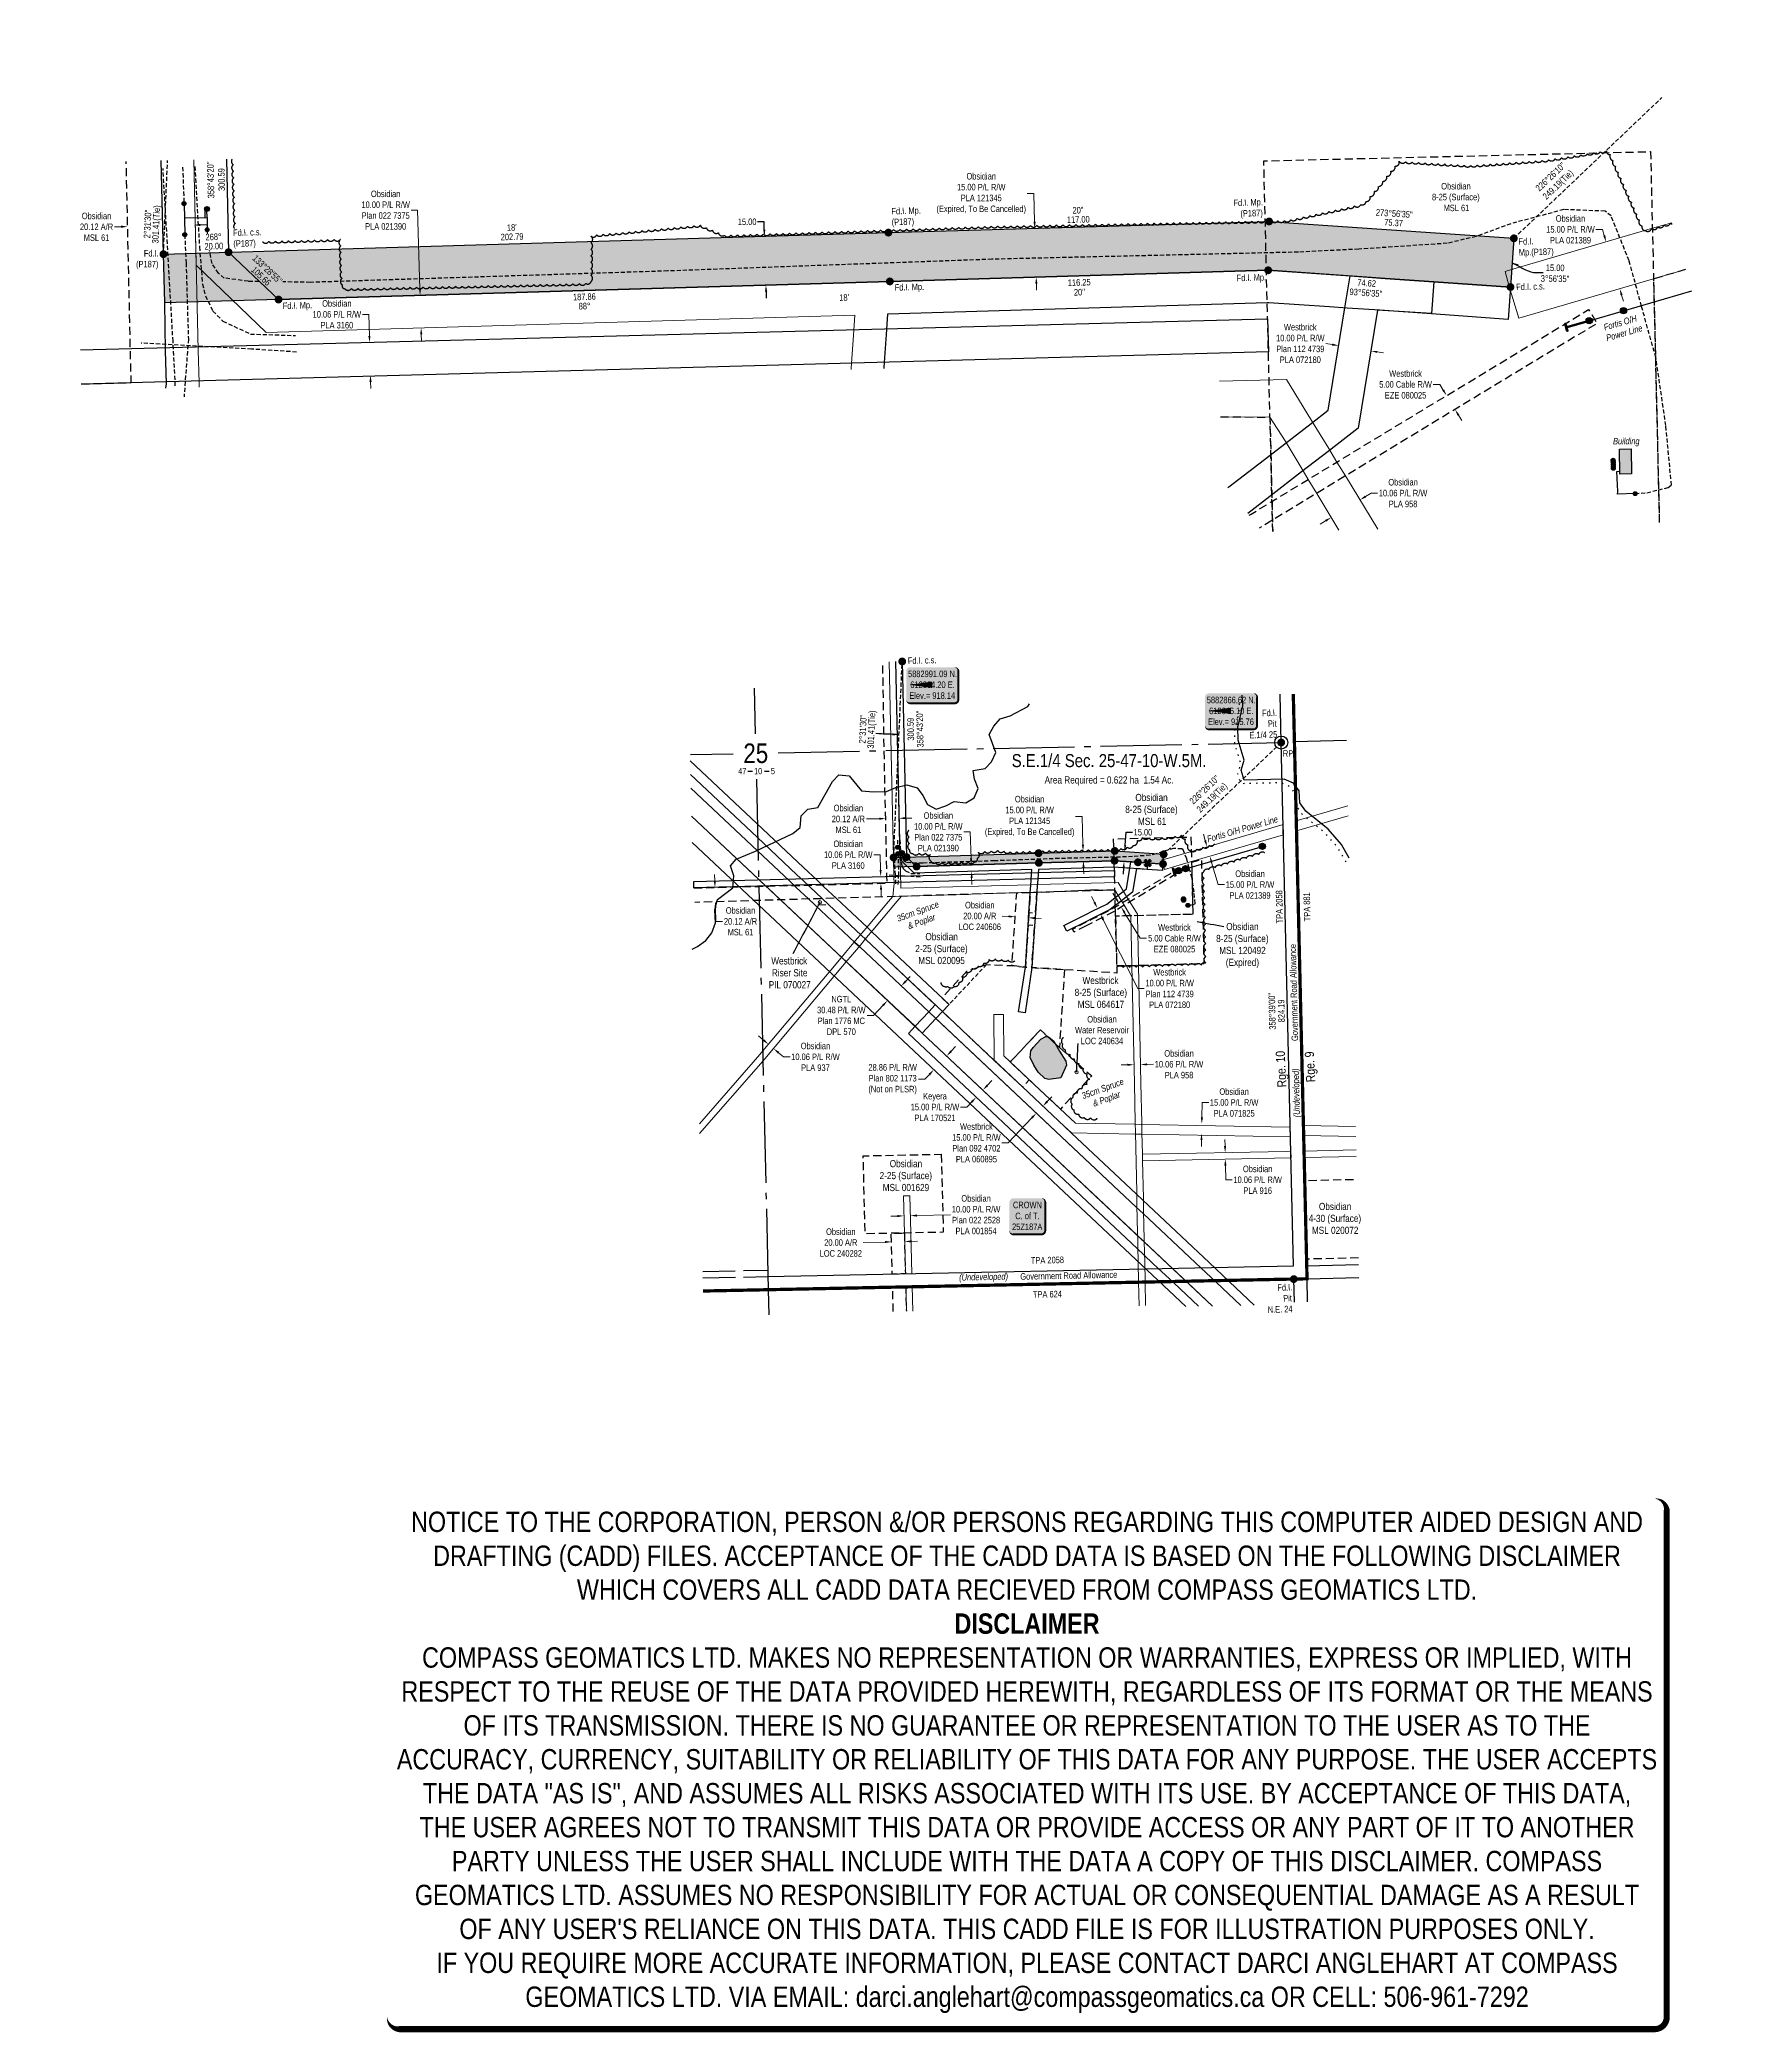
# Model space of a CAD drawing. Extents: x 610740 to 613365, y 5880886 to 5883946.
import ezdxf
from ezdxf.enums import TextEntityAlignment as Align

# ---------------------------------------------------------------- set-up
doc = ezdxf.new("R2010")
doc.units = 0
doc.header["$LTSCALE"] = 5
doc.header["$PDSIZE"] = 0.5
for name, pattern in [('0', [1, 1, 0]), ('CENTERLINEX3', [5, 2.5, -1, 0.5, -1]), ('foc-ACCESSROAD', [3.75, 2.5, -1.25]), ('foc-FLOWLINE', [3.75, 2.5, -1.25]), ('foc-QUARTERLINE', [33, 25, -3, 2, -3]), ('foc-TIELINE', [1.875, 1.25, -0.625]), ('foc-UNSURVEYED', [12.5, 10, -2.5]), ('foc-WHEELTRACKS', [2, 0.4, -1.6]), ('UG_PIPE', [1.875, 1.25, -0.625])]:
    doc.linetypes.add(name, pattern=pattern)
doc.layers.get('Defpoints').update_dxf_attribs({"color": 9})
for name, color, linetype in [('10', 1, 'Continuous'), ('35', 37, 'Continuous'), ('9', 3, 'Continuous'), ('AS-OWNER', 7, 'Continuous'), ('AS-PIPE-UG', 44, 'UG_PIPE'), ('AS-POWER', 104, 'foc-POWER'), ('AS-POWER-EXISTING-ANC', 72, 'Continuous'), ('AS-POWER-EXISTING-PP', 72, 'Continuous'), ('AS-SYMBOL', 7, 'Continuous'), ('C-AR', 13, 'foc-ACCESSROAD'), ('C-RW', 13, 'Continuous'), ('C-SYMBOL', 7, 'Continuous'), ('C-WS', 13, 'foc-ACCESSROAD'), ('D-TXT', 6, 'Continuous'), ('DETAIL-T', 7, 'Continuous'), ('F-EZE', 190, 'foc-FLOWLINE'), ('F-RW', 190, 'Continuous'), ('F-WS', 190, 'foc-ACCESSROAD'), ('L-AREAREQUIRED', 7, 'Continuous'), ('L-BD', 7, 'Continuous'), ('L-MON', 1, 'Continuous'), ('L-MON-T', 1, 'Continuous'), ('L-QSEC', 8, 'foc-QUARTERLINE'), ('L-ROAD-T', 7, 'Continuous'), ('L-SEC', 7, 'Continuous'), ('L-SECLBL', 7, 'Continuous'), ('L-TIE', 7, 'foc-TIELINE'), ('L-USEC', 7, 'foc-UNSURVEYED'), ('P-PROPOSED', 10, 'Continuous'), ('P-PROPOSED-H', 21, 'Continuous'), ('P-TXT', 4, 'Continuous'), ('T-BUSH', 110, '0'), ('T-BUSH-T', 110, 'Continuous'), ('T-WATER', 160, 'Continuous'), ('T-WATER-H', 133, 'Continuous'), ('T-WATER-P3', 160, 'foc-WHEELTRACKS')]:
    doc.layers.add(name, color=color, linetype=linetype)
for name, color, linetype, true_color in [('AS-PIPE-AG', 7, 'Continuous', 0x7d00fa), ('AS-STRUCTURE-H', 7, 'Continuous', 0xa8a8a8), ('AS-STRUCTURE-T', 7, 'Continuous', 0x454545), ('AS-TRAPPER-T', 7, 'Continuous', 0xc26100)]:
    doc.layers.add(name, color=color, linetype=linetype, true_color=true_color)
doc.layers.add('AS-STRUCTURE', color=7, linetype='Continuous', lineweight=30, true_color=0x595959)
doc.layers.add('AS-TRAPPER BOUNDARY', color=7, linetype='CENTERLINEX3', true_color=0xb85c00, transparency=0.6)
for name, color, linetype, lineweight in [('C-AR-T', 13, 'Continuous', 9), ('C-RW-T', 13, 'Continuous', 9), ('C-WS-T', 13, 'Continuous', 9), ('F-EZE-T', 190, 'Continuous', 9), ('F-RW-T', 190, 'Continuous', 9), ('F-WS-T', 190, 'Continuous', 9), ('T-TEXT', 48, 'Continuous', 18)]:
    doc.layers.add(name, color=color, linetype=linetype, lineweight=lineweight)
doc.layers.add('DISCLAIMER', color=7, linetype='Continuous', plot=False)
doc.styles.add('100L', font='ARIALN.TTF', dxfattribs={"height": 11})
doc.styles.add('175L', font='ARIALN.TTF', dxfattribs={"height": 20})
doc.styles.add('80', font='ARIALN.TTF', dxfattribs={"height": 10})
doc.styles.add('80CG', font='ARIALN.TTF', dxfattribs={"height": 10})
doc.styles.add('80L', font='ARIALN.TTF', dxfattribs={"height": 10})
doc.styles.add('80LS', font='ARIALNI.TTF', dxfattribs={"height": 10})
doc.styles.add('foc-LtypeFont', font='ARIALN.TTF', dxfattribs={"height": 7.35})
doc.styles.add('SIMPLEX', font='ARIALN.TTF')
doc.styles.get("Standard").update_dxf_attribs({"font": 'ARIALN.TTF'})
doc.linetypes.add('foc-POWER', pattern='A,6,-1,["P",foc-LtypeFont,S=0.2,R=0,X=-0.625,Y=-0.75],-1.24,4', length=12.24)
doc.linetypes.add('foc-TOPO-flowdirection-NOLINE', pattern='A,0,[">",foc-LtypeFont,S=0.3,R=0,X=0,Y=-0.945],-20,[">",foc-LtypeFont,S=0.3,R=0,X=0,Y=-0.945],0', length=20)
doc.dimstyles.new('Compass 5 000', dxfattribs={"dimscale": 5, "dimtxt": 9, "dimasz": 2, "dimexe": 0.2, "dimexo": 0.0625, "dimgap": 0.5, "dimtad": 0, "dimtih": 1, "dimtoh": 1, "dimzin": 0, "dimdsep": 46, "dimtxsty": '80CG', "dimcen": 0.1, "dimse1": 1, "dimse2": 1, "dimclrd": 256, "dimclrt": 256, "dimaunit": 1, "dimadec": 4, "dimazin": 0, "dimtfac": 0.06, "dimtofl": 0, "dimtmove": 0, "dimatfit": 1, "dimfxl": 0.2, "dimtolj": 1, "dimtzin": 0, "dimlwd": -1, "dimarcsym": 0})

msp = doc.modelspace()

# ---------------------------------------------------------------- texts
at = {"layer": 'AS-POWER', "attachment_point": 5, "rotation": 16.263576, "style": '80CG'}
for s, insert, char_height, width in [('\\A1;{\\fArial Narrow|b0|i1|c0|p34;Fortis O/H\\P Power Line}', (613168.962, 5883503.117), 10, 112.50109), ('\\A1;{\\fArial Narrow|b0|i1|c0|p34;Fortis O/H Power Line}', (612586.558, 5882733.763), 9.99611, 112.45733)]:
    msp.add_mtext(s, dxfattribs=dict(at, insert=insert, char_height=char_height, width=width))
at = {"layer": 'AS-STRUCTURE-T', "insert": (613155.23, 5883334.454), "char_height": 10, "attachment_point": 1, "style": '80L'}
msp.add_mtext_dynamic_manual_height_columns('\\pi0.29898;{\\fArial Narrow|b0|i1|c0|p34;Building}', width=40.82988, gutter_width=50, heights=[0], dxfattribs=at)
at = {"layer": 'AS-TRAPPER-T', "char_height": 9.99612, "attachment_point": 2, "style": '80LS'}
for s, insert, width, rotation in [('{\\fArial Narrow|b0|i0|c0|p34;TPA 2058}', (612638.169, 5882614.169), 50.51015, 91.20189), ('{\\fArial Narrow|b0|i0|c0|p34;TPA 881}', (612680.61, 5882614.169), 50.51015, 91.20189), ('{\\fArial Narrow|b0|i0|c0|p34;TPA 2058}', (612286.996, 5882076.741), 50.51015, 1.160346), ('{\\fArial Narrow|b0|i0|c0|p34;TPA 624}', (612286.996, 5882024.329), 44.09381, 1.160346)]:
    msp.add_mtext(s, dxfattribs=dict(at, insert=insert, width=width, rotation=rotation))
at = {"layer": 'C-SYMBOL', "color": 3, "style": '175L'}
msp.add_text('S.E.1/4 Sec. 25-47-10-W.5M.', height=19.99222, dxfattribs=at).set_placement((612381.84, 5882822.856), align=Align.BOTTOM_CENTER)
at = {"layer": 'C-WS-T', "attachment_point": 1, "style": '100L'}
for s, width, gutter_width, heights, insert, char_height in [('\\pi21.53;Obsidian\\P\\pi7.4138;8-25 (Surface)\\P\\pi25.193;MSL 61', 86.89445, 55, [54.969], (612870.187, 5883725.938), 10), ('\\pi19.348;Obsidian\\P\\pi3.8259;8-25 (Surface)\\P\\pi23.376;MSL 61', 86.89445, 55, [54.969], (612402.766, 5882787.73), 10.99572), ('\\pi15.844;Obsidian\\P\\pi0.24678;2-25 (Surface)\\P\\pi4.9571;MSL 020095', 79.88626, 0, [0], (612083.945, 5882574.028), 10.99572), ('\\pi15.844;Obsidian\\P\\pi0.32178;8-25 (Surface)\\P\\pi5.0283;MSL 120492\\P\\pi15.158;(Expired)', 79.88626, 0, [0], (612545.852, 5882589.5), 10.99572), ('\\pi15.844;Obsidian\\P\\pi0.24678;2-25 (Surface)\\P\\pi4.9796;MSL 001629', 79.88626, 0, [0], (612029.218, 5882225.433), 10.99572), ('\\pi15.844;Obsidian\\P\\pi0.14177;4-30 (Surface)\\P\\pi5.0283;MSL 020072', 79.88626, 0, [0], (612688.135, 5882159.655), 10.99572)]:
    msp.add_mtext_dynamic_manual_height_columns(s, width=width, gutter_width=gutter_width, heights=heights, dxfattribs=dict(at, insert=insert, char_height=char_height))
at = {"layer": 'C-WS-T', "insert": (612370.896, 5882424.938), "char_height": 9.99611, "width": 82.97358, "attachment_point": 5, "style": '80CG'}
msp.add_mtext('\\A1;Obsidian\\PWater Reservoir\\PLOC 240634', dxfattribs=at)
at = {"layer": 'D-TXT', "color": 3, "char_height": 13.9946, "attachment_point": 1, "rotation": 92.932021, "style": '80L'}
for s, width, insert in [('Rge. 10', 73.75526, (612640.249, 5882336.673)), ('Rge. 9', 63.86109, (612684.557, 5882344.587))]:
    msp.add_mtext_dynamic_manual_height_columns(s, width=width, gutter_width=47.5, heights=[0], dxfattribs=dict(at, insert=insert))
at = {"layer": 'F-WS-T', "char_height": 10.99572, "attachment_point": 1, "style": '100L'}
for s, insert in [('\\pi12.405;Westbrick\\P\\pi13.403;Riser Site\\P\\pi8.5048;PIL 070027', (611850.739, 5882536.803)), ('\\pi12.405;Westbrick\\P\\pi0.32178;8-25 (Surface)\\P\\pi4.9946;MSL 064617', (612328.595, 5882506.706))]:
    msp.add_mtext_dynamic_manual_height_columns(s, width=79.88626, gutter_width=0, heights=[0], dxfattribs=dict(at, insert=insert))
at = {"layer": 'L-AREAREQUIRED', "color": 5, "style": '100L'}
msp.add_text('Area Required = 0.622 ha  1.54 Ac.', height=11, dxfattribs=at).set_placement((612381.84, 5882800.356), align=Align.BOTTOM_CENTER)
at = {"layer": 'L-BD', "style": '80L'}
for s, rotation, p in [("2°31'30''", 87.4753, (610905.503, 5883662.908)), ('301.41(Tie)', 87.4753, (610919.739, 5883662.28)), ('105.66', 316.5186, (611079.825, 5883582.848)), ('116.25', 1.6988, (612335.924, 5883573.177)), ('74.62', 356.0479, (612777.234, 5883572.237)), ('187.86', 1.6976, (611576.174, 5883551.139)), ("18'", 1.6976, (611975.001, 5883550.043)), ("20''", 1.6988, (612336.369, 5883558.183)), ("93°56'35''", 356.0479, (612776.2, 5883557.273)), ('88°', 1.6976, (611576.596, 5883536.895)), ("2°31'30''", 87.4753, (612003.714, 5882887.143)), ('301.41(Tie)', 87.4753, (612017.95, 5882886.515)), ("358°43'20''", 91.2778, (612091.347, 5882887.377)), ('300.59', 91.2778, (612077.1, 5882887.059)), ("358°39'00''", 91.3506, (612632.066, 5882454.079)), ('824.19', 91.3506, (612646.312, 5882454.415))]:
    msp.add_text(s, height=10, rotation=rotation, dxfattribs=at).set_placement(p, align=Align.MIDDLE)
at = {"layer": 'L-BD'}
for s, rotation, p in [('117.00', 1.678103, (612334.508, 5883669.819)), ('20"', 1.678103, (612334.091, 5883684.063)), ('273°56\'35"', 356.057378, (612819.576, 5883679.016)), ('75.37', 356.057378, (612818.596, 5883664.8)), ('268°', 1.704448, (611006.873, 5883643.133)), ('202.79', 1.704448, (611465.175, 5883643.312)), ("18'", 1.704448, (611464.751, 5883657.555))]:
    msp.add_text(s, height=10, rotation=rotation, dxfattribs=at).set_placement(p, align=Align.MIDDLE_CENTER)
at = {"layer": 'L-BD', "char_height": 10, "attachment_point": 2, "style": '80L'}
for s, insert, width, rotation in [("358°43'20''\\P300.59", (610997.422, 5883730.563), 25.47911, 91.2778), ("226°26'10'' 249.19(Tie)", (613056.035, 5883739.094), 49.25278, 43.5635), ("226°26'10'' 249.19(Tie)", (612524.73, 5882797.825), 49.25278, 43.5635)]:
    msp.add_mtext(s, dxfattribs=dict(at, insert=insert, width=width, rotation=rotation))
at = {"layer": 'L-BD', "insert": (613066.769, 5883600.658), "char_height": 10, "width": 56.76551, "attachment_point": 2, "rotation": 359.159825}
msp.add_mtext('15.00\\P3°56\'35" ', dxfattribs=at)
at = {"layer": 'L-MON-T', "char_height": 10, "attachment_point": 1, "rotation": 1.704448, "style": '100L'}
for s, width, insert in [('\\pi1.0618;Fd.I. Mp.\\P\\pi11.335;(P187)', 44.3292, (612571.462, 5883700.287)), ('Fd.I. Mp.\\P(P187)', 44.3292, (612047.392, 5883687.515)), ('Fd.I. Mp.(P187)', 43.23614, (613010.294, 5883640.865)), ('Fd.I. Mp.', 44.3292, (612577.481, 5883584.839)), ('Fd.I. Mp.', 44.3292, (612052.48, 5883570.396)), ('\\pi0.61875;Fd.I. c.s.', 43.23614, (613006.067, 5883571.214)), ('Fd.I. Mp.', 43.23614, (611112.849, 5883542.176)), ('\\pi0.61875;Fd.I. c.s.', 43.23614, (612072.046, 5882997.13)), ('\\pi23.347;Fd.I. \\P\\pi31.908;Pit\\P\\pi3.0332;E.1/4 25', 44.3292, (612593.113, 5882916.141)), ('\\pi23.347;Fd.I. \\P\\pi31.908;Pit\\P\\pi7.542;N.E. 24', 44.3292, (612616.629, 5882033.81))]:
    msp.add_mtext_dynamic_manual_height_columns(s, width=width, gutter_width=55, heights=[0], dxfattribs=dict(at, insert=insert))
at = {"layer": 'L-MON-T', "insert": (610898.811, 5883622.958), "char_height": 10, "attachment_point": 1, "style": '100L'}
msp.add_mtext_dynamic_manual_height_columns('\\pi1.0618;Fd.I.\\P\\pi-10.95;(P187)', width=22.04407, gutter_width=55, heights=[0], dxfattribs=at)
at = {"layer": 'L-ROAD-T', "style": '80L'}
for rotation, p in [(91.34433, (612665.341, 5882482.7)), (1.156747, (612319.961, 5882048.105))]:
    msp.add_text('Government Road Allowance', height=9.99611, rotation=rotation, dxfattribs=at).set_placement(p, align=Align.MIDDLE_CENTER)
at = {"layer": 'T-BUSH-T', "char_height": 9.99612, "width": 67.28399, "attachment_point": 2, "rotation": 20, "style": '80LS'}
for insert in [(612086.386, 5882612.115), (612370.355, 5882339.867)]:
    msp.add_mtext('35cm Spruce\\P& Poplar', dxfattribs=dict(at, insert=insert))
at = {"layer": 'T-TEXT', "style": '80LS'}
for rotation, p in [(91.34433, (612668.957, 5882328.615)), (1.156747, (612189.117, 5882046.036))]:
    msp.add_text('(Undeveloped)', height=9.99611, rotation=rotation, dxfattribs=at).set_placement(p, align=Align.MIDDLE_CENTER)

# ---------------------------------------------------------------- blocks, each defined once
blk = doc.blocks.new('L-SECLBL')
at = {"layer": '9', "color": 7}
for p, q in [((-5.1, -27.8), (-12.3, -27.8)), ((20.7, -27.8), (13.5, -27.8))]:
    blk.add_line(p, q, dxfattribs=at)
at = {"layer": '10', "color": 2, "style": 'SIMPLEX'}
blk.add_attdef('SEC', text='', height=30, dxfattribs=at).set_placement((0, 0), align=Align.MIDDLE)
at = {"layer": '10', "color": 5, "style": '80L'}
blk.add_attdef('TWP', text='', height=9.5, dxfattribs=at).set_placement((-14.4, -27.4), align=Align.MIDDLE_RIGHT)
blk.add_attdef('RGE', text='', height=9.5, dxfattribs=at).set_placement((3.6, -27.4), align=Align.MIDDLE_CENTER)
blk.add_attdef('MER', text='', height=9.5, dxfattribs=at).set_placement((23.2, -27.4), align=Align.MIDDLE_LEFT)
blk = doc.blocks.new('*D490')
at = {"layer": 'C-AR-T', "transparency": 16777216}
for p, q in [((612227.6, 5882599.6), (612217.6, 5882600.2)), ((612267.6, 5882597), (612277.6, 5882596.3))]:
    blk.add_line(p, q, dxfattribs=at)
for points in [[(612227.7, 5882601.2), (612227.5, 5882597.9), (612237.6, 5882598.9)], [(612267.7, 5882598.6), (612267.5, 5882595.3), (612257.6, 5882597.6)]]:
    blk.add_solid(points, dxfattribs=at)
at = {"layer": 'Defpoints', "color": 0, "transparency": 16777216}
for p in [(612236.3, 5882578.6), (612237.6, 5882598.9), (612256.3, 5882577.3)]:
    blk.add_point(p, dxfattribs=at)
at = {"layer": 'C-AR-T', "transparency": 16777216, "insert": (612183.3, 5882600.2), "char_height": 10, "attachment_point": 5, "style": '80CG'}
blk.add_mtext('\\A1;Obsidian\\P20.00 A/R\\PLOC 240606', dxfattribs=at)
blk = doc.blocks.new('*D491')
at = {"layer": 'C-AR-T', "transparency": 16777216}
for p, q in [((612037.8, 5882099.5), (612004.2, 5882098.7)), ((612077.8, 5882100.6), (612087.8, 5882100.8))]:
    blk.add_line(p, q, dxfattribs=at)
for points in [[(612037.7, 5882101.2), (612037.8, 5882097.9), (612047.8, 5882099.8)], [(612077.7, 5882102.2), (612077.8, 5882098.9), (612067.8, 5882100.3)]]:
    blk.add_solid(points, dxfattribs=at)
at = {"layer": 'Defpoints', "color": 0, "transparency": 16777216}
for p in [(612047.8, 5882099.8), (612047.9, 5882095.4), (612067.9, 5882095.9)]:
    blk.add_point(p, dxfattribs=at)
at = {"layer": 'C-AR-T', "transparency": 16777216, "insert": (611969.9, 5882098.7), "char_height": 10, "attachment_point": 5, "style": '80CG'}
blk.add_mtext('\\A1;Obsidian\\P20.00 A/R\\PLOC 240282', dxfattribs=at)
blk = doc.blocks.new('*D492')
at = {"layer": 'C-AR-T', "transparency": 16777216}
for p, q in [((612028.8, 5882749.6), (612009.2, 5882749.2)), ((612069.1, 5882750.5), (612079.1, 5882750.7))]:
    blk.add_line(p, q, dxfattribs=at)
for points in [[(612069, 5882752.1), (612069.1, 5882748.8), (612059.1, 5882750.3)], [(612028.8, 5882751.3), (612028.8, 5882747.9), (612038.8, 5882749.8)]]:
    blk.add_solid(points, dxfattribs=at)
at = {"layer": 'Defpoints', "color": 0, "transparency": 16777216}
for p in [(612038.7, 5882755.5), (612059, 5882755.9), (612038.8, 5882749.8)]:
    blk.add_point(p, dxfattribs=at)
at = {"layer": 'C-AR-T', "transparency": 16777216, "insert": (611981.5, 5882749.2), "char_height": 10, "attachment_point": 5, "style": '80CG'}
blk.add_mtext('\\A1;Obsidian\\P20.12 A/R\\PMSL 61', dxfattribs=at)
blk = doc.blocks.new('*D493')
at = {"layer": 'C-RW-T', "transparency": 16777216}
for p, q in [((612529.4, 5882716.1), (612526.6, 5882725.7)), ((612539.2, 5882682.5), (612549.2, 5882648.4)), ((612549.2, 5882648.4), (612559.2, 5882648.4))]:
    blk.add_line(p, q, dxfattribs=at)
for points in [[(612531, 5882716.5), (612527.8, 5882715.6), (612532.2, 5882706.5)], [(612540.8, 5882682.9), (612537.6, 5882682), (612536.4, 5882692.1)]]:
    blk.add_solid(points, dxfattribs=at)
at = {"layer": 'Defpoints', "color": 0, "transparency": 16777216}
for p in [(612533.6, 5882706.9), (612536.4, 5882692.1), (612537.8, 5882692.5)]:
    blk.add_point(p, dxfattribs=at)
at = {"layer": 'C-RW-T', "transparency": 16777216, "insert": (612598.2, 5882648.4), "char_height": 10, "attachment_point": 5, "style": '80CG'}
blk.add_mtext('\\A1;Obsidian\\P15.00 P/L R/W\\PPLA 021389', dxfattribs=at)
blk = doc.blocks.new('*D494')
at = {"layer": 'C-RW-T', "transparency": 16777216}
for p, q in [((612168.7, 5882729.4), (612158.7, 5882729.4)), ((612169.9, 5882688.6), (612168.7, 5882729.4)), ((612170.8, 5882658.6), (612171.1, 5882648.7))]:
    blk.add_line(p, q, dxfattribs=at)
for points in [[(612171.6, 5882688.7), (612168.3, 5882688.6), (612170.2, 5882678.6)], [(612172.5, 5882658.7), (612169.2, 5882658.6), (612170.5, 5882668.6)]]:
    blk.add_solid(points, dxfattribs=at)
at = {"layer": 'Defpoints', "color": 0, "transparency": 16777216}
for p in [(612109.2, 5882676.8), (612109.5, 5882666.8), (612170.2, 5882678.6)]:
    blk.add_point(p, dxfattribs=at)
at = {"layer": 'C-RW-T', "transparency": 16777216, "insert": (612119.6, 5882729.4), "char_height": 10, "attachment_point": 5, "style": '80CG'}
blk.add_mtext('\\A1;Obsidian\\P10.00 P/L R/W\\PPlan 022 7375\\PPLA 021390', dxfattribs=at)
blk = doc.blocks.new('*D495')
at = {"layer": 'C-RW-T', "transparency": 16777216}
for p, q in [((612410.1, 5882371.6), (612400.1, 5882371.4)), ((612440.1, 5882372.3), (612450.1, 5882372.5))]:
    blk.add_line(p, q, dxfattribs=at)
for points in [[(612410, 5882373.3), (612410.1, 5882370), (612420.1, 5882371.8)], [(612440.1, 5882373.9), (612440.1, 5882370.6), (612430.1, 5882372)]]:
    blk.add_solid(points, dxfattribs=at)
at = {"layer": 'Defpoints', "color": 0, "transparency": 16777216}
for p in [(612419.7, 5882389.7), (612429.7, 5882389.9), (612430.1, 5882372)]:
    blk.add_point(p, dxfattribs=at)
at = {"layer": 'C-RW-T', "transparency": 16777216, "insert": (612489.2, 5882372.5), "char_height": 10, "attachment_point": 5, "style": '80CG'}
blk.add_mtext('\\A1;Obsidian\\P10.06 P/L R/W\\PPLA 958', dxfattribs=at)
blk = doc.blocks.new('*D496')
at = {"layer": 'C-RW-T', "transparency": 16777216}
for p, q in [((612524.3, 5882291.1), (612524.7, 5882313.8)), ((612524.7, 5882313.8), (612534.7, 5882313.8)), ((612523.7, 5882256.1), (612523.5, 5882246.1))]:
    blk.add_line(p, q, dxfattribs=at)
for points in [[(612522, 5882256.1), (612525.3, 5882256.1), (612523.8, 5882266.1)], [(612522.6, 5882291.1), (612526, 5882291.1), (612524.1, 5882281.1)]]:
    blk.add_solid(points, dxfattribs=at)
at = {"layer": 'Defpoints', "color": 0, "transparency": 16777216}
for p in [(612518.4, 5882266.2), (612518.6, 5882281.2), (612524.1, 5882281.1)]:
    blk.add_point(p, dxfattribs=at)
at = {"layer": 'C-RW-T', "transparency": 16777216, "insert": (612573.8, 5882313.8), "char_height": 10, "attachment_point": 5, "style": '80CG'}
blk.add_mtext('\\A1;Obsidian\\P15.00 P/L R/W\\PPLA 071825', dxfattribs=at)
blk = doc.blocks.new('*D497')
at = {"layer": 'C-RW-T', "transparency": 16777216}
for p, q in [((612559.8, 5882247), (612559.6, 5882257)), ((612560.4, 5882216.9), (612560.8, 5882195.1)), ((612560.8, 5882195.1), (612570.8, 5882195.1))]:
    blk.add_line(p, q, dxfattribs=at)
for points in [[(612561.5, 5882247), (612558.1, 5882246.9), (612560, 5882237)], [(612562.1, 5882216.9), (612558.7, 5882216.9), (612560.2, 5882226.9)]]:
    blk.add_solid(points, dxfattribs=at)
at = {"layer": 'Defpoints', "color": 0, "transparency": 16777216}
for p in [(612519.1, 5882236.2), (612519.3, 5882226.1), (612560.2, 5882226.9)]:
    blk.add_point(p, dxfattribs=at)
at = {"layer": 'C-RW-T', "transparency": 16777216, "insert": (612609.9, 5882195.1), "char_height": 10, "attachment_point": 5, "style": '80CG'}
blk.add_mtext('\\A1;Obsidian\\P10.06 P/L R/W\\PPLA 916', dxfattribs=at)
blk = doc.blocks.new('*D498')
at = {"layer": 'C-RW-T', "transparency": 16777216}
for p, q in [((612086.8, 5882140.2), (612138.5, 5882141.5)), ((612056.8, 5882139.4), (612046.8, 5882139.2))]:
    blk.add_line(p, q, dxfattribs=at)
for points in [[(612056.7, 5882141.1), (612056.8, 5882137.8), (612066.8, 5882139.7)], [(612086.7, 5882141.9), (612086.8, 5882138.5), (612076.8, 5882140)]]:
    blk.add_solid(points, dxfattribs=at)
at = {"layer": 'Defpoints', "color": 0, "transparency": 16777216}
for p in [(612066.7, 5882141.9), (612076.7, 5882142.2), (612076.8, 5882140)]:
    blk.add_point(p, dxfattribs=at)
at = {"layer": 'C-RW-T', "transparency": 16777216, "insert": (612177.6, 5882141.5), "char_height": 10, "attachment_point": 5, "style": '80CG'}
blk.add_mtext('\\A1;Obsidian\\P10.00 P/L R/W\\PPlan 022 2528\\PPLA 001854', dxfattribs=at)
blk = doc.blocks.new('*D499')
at = {"layer": 'C-RW-T', "transparency": 16777216}
for p, q in [((611851.2, 5882409.7), (611843.5, 5882416.1)), ((611874.2, 5882390.3), (611881.9, 5882383.9)), ((611881.9, 5882383.9), (611891.9, 5882383.9))]:
    blk.add_line(p, q, dxfattribs=at)
for points in [[(611852.3, 5882411), (611850.1, 5882408.4), (611858.8, 5882403.2)], [(611875.3, 5882391.6), (611873.1, 5882389.1), (611866.6, 5882396.8)]]:
    blk.add_solid(points, dxfattribs=at)
at = {"layer": 'Defpoints', "color": 0, "transparency": 16777216}
for p in [(611866.6, 5882396.8), (611866.8, 5882412.7), (611874.5, 5882406.3)]:
    blk.add_point(p, dxfattribs=at)
at = {"layer": 'C-RW-T', "transparency": 16777216, "insert": (611931, 5882383.9), "char_height": 10, "attachment_point": 5, "style": '80CG'}
blk.add_mtext('\\A1;Obsidian\\P10.06 P/L R/W\\PPLA 937', dxfattribs=at)
blk = doc.blocks.new('*D500')
at = {"layer": 'C-RW-T', "transparency": 16777216}
for p, q in [((612030.4, 5882694.3), (612020.4, 5882694.3)), ((612030.9, 5882670.9), (612030.4, 5882694.3)), ((612031.7, 5882640.8), (612031.9, 5882630.8))]:
    blk.add_line(p, q, dxfattribs=at)
for points in [[(612032.6, 5882670.9), (612029.3, 5882670.8), (612031.2, 5882660.9)], [(612033.4, 5882640.8), (612030, 5882640.8), (612031.4, 5882650.8)]]:
    blk.add_solid(points, dxfattribs=at)
at = {"layer": 'Defpoints', "color": 0, "transparency": 16777216}
for p in [(612013, 5882660.4), (612031.2, 5882660.9), (612013.2, 5882650.3)]:
    blk.add_point(p, dxfattribs=at)
at = {"layer": 'C-RW-T', "transparency": 16777216, "insert": (611981.3, 5882694.3), "char_height": 10, "attachment_point": 5, "style": '80CG'}
blk.add_mtext('\\A1;Obsidian\\P10.06 P/L R/W\\PPLA 3160', dxfattribs=at)
blk = doc.blocks.new('*D501')
at = {"layer": 'C-RW-T', "transparency": 16777216}
for p, q in [((612340.4, 5882753.2), (612330.4, 5882753.2)), ((612341.6, 5882709.8), (612340.4, 5882753.2)), ((612342.6, 5882674.9), (612342.9, 5882664.9))]:
    blk.add_line(p, q, dxfattribs=at)
for points in [[(612343.3, 5882709.8), (612340, 5882709.7), (612341.9, 5882699.8)], [(612344.3, 5882675), (612340.9, 5882674.9), (612342.3, 5882684.9)]]:
    blk.add_solid(points, dxfattribs=at)
at = {"layer": 'Defpoints', "color": 0, "transparency": 16777216}
for p in [(612235.5, 5882696.8), (612341.9, 5882699.8), (612235.9, 5882682)]:
    blk.add_point(p, dxfattribs=at)
at = {"layer": 'C-RW-T', "transparency": 16777216, "insert": (612259.8, 5882753.2), "char_height": 10, "attachment_point": 5, "style": '80CG'}
blk.add_mtext('\\A1;Obsidian\\P15.00 P/L R/W\\PPLA 121345\\P(Expired, To Be Cancelled)', dxfattribs=at)
blk = doc.blocks.new('*D502')
at = {"layer": 'Defpoints', "color": 0, "transparency": 16777216}
for p in [(612456.7, 5882653.8), (612459.2, 5882649.5), (612400.5, 5882613.9)]:
    blk.add_point(p, dxfattribs=at)
at = {"layer": 'F-EZE-T', "transparency": 16777216}
for p, q in [((612392.7, 5882626.7), (612387.5, 5882635.2)), ((612405.7, 5882605.3), (612429.5, 5882566)), ((612429.5, 5882566), (612439.5, 5882566))]:
    blk.add_line(p, q, dxfattribs=at)
for points in [[(612394.2, 5882627.6), (612391.3, 5882625.8), (612397.9, 5882618.1)], [(612407.1, 5882606.2), (612404.3, 5882604.4), (612400.5, 5882613.9)]]:
    blk.add_solid(points, dxfattribs=at)
at = {"layer": 'F-EZE-T', "transparency": 16777216, "insert": (612482.2, 5882566), "char_height": 10, "attachment_point": 5, "style": '80CG'}
blk.add_mtext('\\A1;Westbrick\\P5.00 Cable R/W\\PEZE 080025', dxfattribs=at)
blk = doc.blocks.new('*D503')
at = {"layer": 'Defpoints', "color": 0, "transparency": 16777216}
for p in [(612112.7, 5882364.2), (612229.4, 5882294), (612209.7, 5882273)]:
    blk.add_point(p, dxfattribs=at)
at = {"layer": 'F-RW-T', "transparency": 16777216}
for p, q in [((612139.4, 5882392.4), (612146.2, 5882399.7)), ((612105.9, 5882356.9), (612099, 5882349.6)), ((612099, 5882349.6), (612089, 5882349.6))]:
    blk.add_line(p, q, dxfattribs=at)
for points in [[(612138.1, 5882393.6), (612140.6, 5882391.3), (612132.5, 5882385.2)], [(612104.7, 5882358), (612107.1, 5882355.7), (612112.7, 5882364.2)]]:
    blk.add_solid(points, dxfattribs=at)
at = {"layer": 'F-RW-T', "transparency": 16777216, "insert": (612049.5, 5882349.6), "char_height": 10, "attachment_point": 5, "style": '80CG'}
blk.add_mtext('\\A1;28.86 P/L R/W\\PPlan 802 1173\\P(Not on PLSR)', dxfattribs=at)
blk = doc.blocks.new('*D504')
at = {"layer": 'Defpoints', "color": 0, "transparency": 16777216}
for p in [(612065.1, 5882490.4), (612041.8, 5882470.5), (612044.2, 5882468.2)]:
    blk.add_point(p, dxfattribs=at)
at = {"layer": 'F-RW-T', "transparency": 16777216}
for p, q in [((612069.5, 5882500), (612076.4, 5882507.2)), ((612020.2, 5882447.5), (612010.2, 5882447.5)), ((612034.9, 5882463.2), (612020.2, 5882447.5))]:
    blk.add_line(p, q, dxfattribs=at)
for points in [[(612068.3, 5882501.1), (612070.7, 5882498.8), (612062.7, 5882492.7)], [(612033.7, 5882464.3), (612036.1, 5882462), (612041.8, 5882470.5)]]:
    blk.add_solid(points, dxfattribs=at)
at = {"layer": 'F-RW-T', "transparency": 16777216, "insert": (611970.7, 5882447.5), "char_height": 10, "attachment_point": 5, "style": '80CG'}
blk.add_mtext('\\A1;NGTL\\P30.48 P/L R/W\\PPlan 1776 MC\\PDPL 570', dxfattribs=at)
blk = doc.blocks.new('*D505')
at = {"layer": 'Defpoints', "color": 0, "transparency": 16777216}
for p in [(612368.3, 5882603.3), (612335.5, 5882598.1), (612340, 5882589.2)]:
    blk.add_point(p, dxfattribs=at)
at = {"layer": 'F-RW-T', "transparency": 16777216}
for p, q in [((612359.3, 5882621.2), (612354.9, 5882630.1)), ((612372.8, 5882594.4), (612425.7, 5882488.8)), ((612425.7, 5882488.8), (612435.7, 5882488.8))]:
    blk.add_line(p, q, dxfattribs=at)
for points in [[(612360.8, 5882622), (612357.8, 5882620.5), (612363.8, 5882612.3)], [(612374.3, 5882595.1), (612371.3, 5882593.6), (612368.3, 5882603.3)]]:
    blk.add_solid(points, dxfattribs=at)
at = {"layer": 'F-RW-T', "transparency": 16777216, "insert": (612474.8, 5882488.8), "char_height": 10, "attachment_point": 5, "style": '80CG'}
blk.add_mtext('\\A1;Westbrick\\P10.00 P/L R/W\\PPlan 112 4739\\PPLA 072180', dxfattribs=at)
blk = doc.blocks.new('*D506')
at = {"layer": 'Defpoints', "color": 0, "transparency": 16777216}
for p in [(612280, 5882308), (612461.4, 5882117.7), (612471.3, 5882128.2)]:
    blk.add_point(p, dxfattribs=at)
at = {"layer": 'F-RW-T', "transparency": 16777216}
for p, q in [((612286.9, 5882315.3), (612293.7, 5882322.6)), ((612263.3, 5882290.2), (612227.1, 5882251.8)), ((612227.1, 5882251.8), (612217.1, 5882251.8))]:
    blk.add_line(p, q, dxfattribs=at)
for points in [[(612262.1, 5882291.4), (612264.5, 5882289.1), (612270.1, 5882297.5)], [(612285.6, 5882316.5), (612288.1, 5882314.2), (612280, 5882308)]]:
    blk.add_solid(points, dxfattribs=at)
at = {"layer": 'F-RW-T', "transparency": 16777216, "insert": (612178.1, 5882251.8), "char_height": 10, "attachment_point": 5, "style": '80CG'}
blk.add_mtext('\\A1;Westbrick\\P15.00 P/L R/W\\PPlan 092 4702\\PPLA 060895', dxfattribs=at)
blk = doc.blocks.new('*D507')
at = {"layer": 'Defpoints', "color": 0, "transparency": 16777216}
for p in [(612177.8, 5882322), (612358.3, 5882172.8), (612348.1, 5882161.8)]:
    blk.add_point(p, dxfattribs=at)
at = {"layer": 'F-RW-T', "transparency": 16777216}
for p, q in [((612194.9, 5882340.2), (612201.8, 5882347.5)), ((612163.5, 5882306.8), (612153.5, 5882306.8)), ((612170.9, 5882314.7), (612163.5, 5882306.8))]:
    blk.add_line(p, q, dxfattribs=at)
for points in [[(612193.7, 5882341.3), (612196.1, 5882339), (612188.1, 5882332.9)], [(612169.7, 5882315.8), (612172.2, 5882313.5), (612177.8, 5882322)]]:
    blk.add_solid(points, dxfattribs=at)
at = {"layer": 'F-RW-T', "transparency": 16777216, "insert": (612114.5, 5882306.8), "char_height": 10, "attachment_point": 5, "style": '80CG'}
blk.add_mtext('\\A1;Keyera\\P15.00 P/L R/W\\PPLA 170521', dxfattribs=at)
blk = doc.blocks.new('*U422')
h = blk.add_hatch(color=255)
edge = h.paths.add_edge_path()
edge.add_line((-21.5, -28.5), (21.5, -28.5))
edge.add_arc((21.5, -22.5), 6, 270, 360)
edge.add_line((27.5, -22.5), (27.5, 21))
edge.add_arc((21.5, 21), 6, 0, 90)
edge.add_line((21.5, 27), (-21.5, 27))
edge.add_arc((-21.5, 21), 6, 90, 180)
edge.add_line((-27.5, 21), (-27.5, -22.5))
edge.add_arc((-21.5, -22.5), 6, 180, 270)
at = {"color": 14, "flags": 128}
blk.add_lwpolyline([(-21.5, -28.5, 3, 3, 0), (21.5, -28.5, 3, 3, 0.414214), (27.5, -22.5, 3, 3, 0), (27.5, 21, 3, 0, 0.414214), (21.5, 27, 0, 0, 0), (-21.5, 27, 0, 0, 0.414214), (-27.5, 21, 0, 0, 0), (-27.5, -22.5, 0, 3, 0.414214)], format="xyseb", close=True, dxfattribs=at)
at = {"color": 14, "style": '80'}
blk.add_attdef('ENTER_TEXT_001', (-26.8, -4.9), '', height=10, dxfattribs=at)
blk = doc.blocks.new('fdia')
at = {"color": 255, "const_width": 1}
blk.add_lwpolyline([(-0.5, 0, 1), (0.5, 0, 1)], format="xyb", close=True, dxfattribs=at)
blk = doc.blocks.new('Fdiaa')
blk.add_blockref('fdia', (0, 0))
blk = doc.blocks.new('fdib')
at = {"color": 1, "const_width": 1.6}
blk.add_lwpolyline([(-0.4, 0, 1), (0.4, 0, 1)], format="xyb", close=True, dxfattribs=at)
at = {"color": 1}
blk.add_circle((0, 0), 0.8, dxfattribs=at)
blk = doc.blocks.new('Fdibb')
blk.add_blockref('fdib', (0, 0))
blk = doc.blocks.new('fdicc')
for name in ['Fdibb', 'Fdiaa']:
    blk.add_blockref(name, (0, 0))
blk = doc.blocks.new('FDI')
blk.add_blockref('fdicc', (0, 0))
blk = doc.blocks.new('RISER')
h = blk.add_hatch(color=255)
h.dxf.hatch_style = 1
edge = h.paths.add_edge_path()
edge.add_arc((0, 0), 0.7, 0, 360)
blk.add_hatch(color=13).paths.add_polyline_path([(0.58, -0.15), (-0.58, -0.15, 0.774597)])
at = {"color": 13}
blk.add_line((-0.58, -0.15), (0.58, -0.15), dxfattribs=at)
blk.add_circle((0, 0), 0.6, dxfattribs=at)
blk = doc.blocks.new('POWERPOLE')
h = blk.add_hatch(color=255)
edge = h.paths.add_edge_path()
edge.add_arc((0, 0), 0.96, 0, 360)
at = {"linetype": 'Continuous'}
for p, q in [((0.68, -0.68), (-0.68, 0.68)), ((-0.68, -0.68), (0.68, 0.68))]:
    blk.add_line(p, q, dxfattribs=at)
blk.add_circle((0, 0), 0.96, dxfattribs=at)
blk = doc.blocks.new('*U512')
h = blk.add_hatch(color=255)
h.dxf.hatch_style = 1
edge = h.paths.add_edge_path()
edge.add_arc((-0.3, 1.06), 0.2, 16.05993, 196.05993, ccw=False)
edge.add_line((-0.11, 1.11), (0.25, -0.14))
edge.add_line((0.25, -0.14), (0.5, -1))
edge.add_arc((0.3, -1.06), 0.2, -163.94007, 16.05993, ccw=False)
edge.add_line((0.11, -1.11), (-0.5, 1))
h = blk.add_hatch(color=255)
h.dxf.hatch_style = 1
edge = h.paths.add_edge_path()
edge.add_arc((1.41, 0.4), 0.2, -73.94007, 106.05993, ccw=False)
edge.add_line((1.46, 0.21), (0.25, -0.14))
edge.add_line((0.25, -0.14), (0.14, 0.25))
edge.add_line((0.14, 0.25), (1.35, 0.6))
at = {"color": 255}
blk.add_lwpolyline([(-0.5, 1, -1), (-0.11, 1.11), (0.25, -0.14), (0.5, -1, -1), (0.11, -1.11)], format="xyb", close=True, dxfattribs=at)
at = {"color": 72, "const_width": 0.1, "flags": 128}
for points in [[(-0.3, 1.06), (0.3, -1.06)], [(1.41, 0.4), (0, 0)]]:
    blk.add_lwpolyline(points, dxfattribs=at)
at = {"color": 255, "flags": 128}
blk.add_lwpolyline([(1.35, 0.6, -1), (1.46, 0.21), (0.25, -0.14), (0.14, 0.25)], format="xyb", close=True, dxfattribs=at)
blk = doc.blocks.new('*D513')
at = {"layer": 'C-AR-T', "transparency": 16777216}
for p, q in [((610865, 5883658.7), (610855, 5883658.5)), ((610986.4, 5883661.4), (610996.4, 5883661.6))]:
    blk.add_line(p, q, dxfattribs=at)
for points in [[(610864.9, 5883660.4), (610865, 5883657), (610875, 5883658.9)], [(610986.3, 5883663.1), (610986.4, 5883659.7), (610976.4, 5883661.2)]]:
    blk.add_solid(points, dxfattribs=at)
at = {"layer": 'Defpoints', "color": 0, "transparency": 16777216}
for p in [(610970.1, 5883945.7), (610868.7, 5883943.4), (610875, 5883658.9)]:
    blk.add_point(p, dxfattribs=at)
at = {"layer": 'C-AR-T', "transparency": 16777216, "insert": (610827.2, 5883658.5), "char_height": 10, "attachment_point": 5, "style": '80CG'}
blk.add_mtext('\\A1;Obsidian\\P20.12 A/R\\PMSL 61', dxfattribs=at)
blk = doc.blocks.new('*D514')
at = {"layer": 'C-RW-T', "transparency": 16777216}
for p, q in [((613139.3, 5883654.6), (613129.3, 5883654.6)), ((613142.1, 5883645), (613139.3, 5883654.6)), ((613168.7, 5883553.8), (613171.5, 5883544.2))]:
    blk.add_line(p, q, dxfattribs=at)
for points in [[(613143.7, 5883645.5), (613140.5, 5883644.6), (613144.9, 5883635.4)], [(613170.3, 5883554.3), (613167.1, 5883553.3), (613165.9, 5883563.4)]]:
    blk.add_solid(points, dxfattribs=at)
at = {"layer": 'Defpoints', "color": 0, "transparency": 16777216}
for p in [(613343.5, 5883693.4), (613364.5, 5883621.3), (613165.9, 5883563.4)]:
    blk.add_point(p, dxfattribs=at)
at = {"layer": 'C-RW-T', "transparency": 16777216, "insert": (613090.2, 5883654.6), "char_height": 10, "attachment_point": 5, "style": '80CG'}
blk.add_mtext('\\A1;Obsidian\\P15.00 P/L R/W\\PPLA 021389', dxfattribs=at)
blk = doc.blocks.new('*D515')
at = {"layer": 'C-RW-T', "transparency": 16777216}
for p, q in [((611320.2, 5883684.1), (611310.2, 5883684.1)), ((611323.7, 5883563.3), (611320.2, 5883684.1)), ((611325.8, 5883493.3), (611326.1, 5883483.3))]:
    blk.add_line(p, q, dxfattribs=at)
for points in [[(611325.4, 5883563.3), (611322.1, 5883563.2), (611324, 5883553.3)], [(611327.5, 5883493.4), (611324.1, 5883493.3), (611325.5, 5883503.3)]]:
    blk.add_solid(points, dxfattribs=at)
at = {"layer": 'Defpoints', "color": 0, "transparency": 16777216}
for p in [(611221.5, 5883550.2), (611324, 5883553.3), (611223, 5883500.3)]:
    blk.add_point(p, dxfattribs=at)
at = {"layer": 'C-RW-T', "transparency": 16777216, "insert": (611271.1, 5883684.1), "char_height": 10, "attachment_point": 5, "style": '80CG'}
blk.add_mtext('\\A1;Obsidian\\P10.00 P/L R/W\\PPlan 022 7375\\PPLA 021390', dxfattribs=at)
blk = doc.blocks.new('*D516')
at = {"layer": 'C-RW-T', "transparency": 16777216}
for p, q in [((611245.3, 5883524.1), (611235.3, 5883524.1)), ((611246.1, 5883490.8), (611245.3, 5883524.1)), ((611247.9, 5883420.5), (611248.2, 5883410.5))]:
    blk.add_line(p, q, dxfattribs=at)
for points in [[(611247.8, 5883490.8), (611244.5, 5883490.7), (611246.4, 5883480.8)], [(611249.6, 5883420.5), (611246.2, 5883420.4), (611247.7, 5883430.5)]]:
    blk.add_solid(points, dxfattribs=at)
at = {"layer": 'Defpoints', "color": 0, "transparency": 16777216}
for p in [(610740.2, 5883468.1), (611246.4, 5883480.8), (610741.4, 5883417.8)]:
    blk.add_point(p, dxfattribs=at)
at = {"layer": 'C-RW-T', "transparency": 16777216, "insert": (611196.2, 5883524.1), "char_height": 10, "attachment_point": 5, "style": '80CG'}
blk.add_mtext('\\A1;Obsidian\\P10.06 P/L R/W\\PPLA 3160', dxfattribs=at)
blk = doc.blocks.new('*D517')
at = {"layer": 'Defpoints', "color": 0, "transparency": 16777216}
for p in [(612958.5, 5883434.9), (612971.5, 5883413.5), (612913, 5883378)]:
    blk.add_point(p, dxfattribs=at)
at = {"layer": 'F-EZE-T', "transparency": 16777216}
for p, q in [((612889.6, 5883416.5), (612879.6, 5883416.5)), ((612894.8, 5883407.9), (612889.6, 5883416.5)), ((612918.1, 5883369.5), (612923.3, 5883360.9))]:
    blk.add_line(p, q, dxfattribs=at)
for points in [[(612896.2, 5883408.8), (612893.4, 5883407.1), (612900, 5883399.4)], [(612919.6, 5883370.3), (612916.7, 5883368.6), (612913, 5883378)]]:
    blk.add_solid(points, dxfattribs=at)
at = {"layer": 'F-EZE-T', "transparency": 16777216, "insert": (612837, 5883416.5), "char_height": 10, "attachment_point": 5, "style": '80CG'}
blk.add_mtext('\\A1;Westbrick\\P5.00 Cable R/W\\PEZE 080025', dxfattribs=at)
blk = doc.blocks.new('*U520')
h = blk.add_hatch(color=255)
h.dxf.hatch_style = 1
edge = h.paths.add_edge_path()
edge.add_arc((-0.3, 1.06), 0.2, 15.85773, 195.85773, ccw=False)
edge.add_line((-0.11, 1.11), (0.25, -0.14))
edge.add_line((0.25, -0.14), (0.49, -1))
edge.add_arc((0.3, -1.06), 0.2, -164.14227, 15.85773, ccw=False)
edge.add_line((0.11, -1.11), (-0.49, 1))
h = blk.add_hatch(color=255)
h.dxf.hatch_style = 1
edge = h.paths.add_edge_path()
edge.add_arc((6.99, 1.99), 0.2, -74.14227, 105.85773, ccw=False)
edge.add_line((7.05, 1.79), (0.25, -0.14))
edge.add_line((0.25, -0.14), (0.14, 0.25))
edge.add_line((0.14, 0.25), (6.94, 2.18))
at = {"color": 255}
blk.add_lwpolyline([(-0.49, 1, -1), (-0.11, 1.11), (0.25, -0.14), (0.49, -1, -1), (0.11, -1.11)], format="xyb", close=True, dxfattribs=at)
at = {"color": 72, "const_width": 0.1, "flags": 128}
for points in [[(-0.3, 1.06), (0.3, -1.06)], [(6.99, 1.99), (0, 0)]]:
    blk.add_lwpolyline(points, dxfattribs=at)
at = {"color": 255, "flags": 128}
blk.add_lwpolyline([(6.94, 2.18, -1), (7.05, 1.79), (0.25, -0.14), (0.14, 0.25)], format="xyb", close=True, dxfattribs=at)
blk = doc.blocks.new('*D519')
at = {"layer": 'Defpoints', "color": 0, "transparency": 16777216}
for p in [(612734.2, 5883476.2), (612734.6, 5883478.7), (612784, 5883470.6)]:
    blk.add_point(p, dxfattribs=at)
at = {"layer": 'F-RW-T', "transparency": 16777216}
for p, q in [((612724.3, 5883477.8), (612714.5, 5883479.4)), ((612793.4, 5883466.4), (612803.3, 5883464.8))]:
    blk.add_line(p, q, dxfattribs=at)
for points in [[(612724.6, 5883479.4), (612724.1, 5883476.1), (612734.2, 5883476.2)], [(612793.7, 5883468.1), (612793.1, 5883464.8), (612783.5, 5883468.1)]]:
    blk.add_solid(points, dxfattribs=at)
at = {"layer": 'F-RW-T', "transparency": 16777216, "insert": (612675.4, 5883479.4), "char_height": 10, "attachment_point": 5, "style": '80CG'}
blk.add_mtext('\\A1;Westbrick\\P10.00 P/L R/W\\PPlan 112 4739\\PPLA 072180', dxfattribs=at)
blk = doc.blocks.new('TEMP')
h = blk.add_hatch(color=255)
h.dxf.hatch_style = 1
h.paths.add_polyline_path([(0, 0.25), (-0.67, 1.15), (-0.67, 0.67), (-1.15, 0.67), (-0.25, 0), (-1.15, -0.67), (-0.67, -0.67), (-0.67, -1.15), (0, -0.25), (0.67, -1.15), (0.67, -0.67), (1.15, -0.67), (0.25, 0), (1.15, 0.67), (0.67, 0.67), (0.67, 1.15)])
h.paths.add_polyline_path([(0.57, 0.85), (0.57, 0.57), (0.85, 0.57), (0.08, 0), (0.85, -0.57), (0.57, -0.57), (0.57, -0.85), (0, -0.08), (-0.57, -0.85), (-0.57, -0.57), (-0.85, -0.57), (-0.08, 0), (-0.85, 0.57), (-0.57, 0.57), (-0.57, 0.85), (0, 0.08)], flags=16)
h = blk.add_hatch(color=1)
h.dxf.hatch_style = 1
h.paths.add_polyline_path([(0, 0.08), (-0.57, 0.85), (-0.57, 0.57), (-0.85, 0.57), (-0.08, 0), (-0.85, -0.57), (-0.57, -0.57), (-0.57, -0.85), (0, -0.08), (0.57, -0.85), (0.57, -0.57), (0.85, -0.57), (0.08, 0), (0.85, 0.57), (0.57, 0.57), (0.57, 0.85)])
at = {"color": 1}
for p, q in [((-0.08, 0), (0.08, 0)), ((0, 0.08), (0, -0.08))]:
    blk.add_line(p, q, dxfattribs=at)
at = {"color": 255, "flags": 128}
blk.add_lwpolyline([(-0.25, 0), (-1.15, 0.67), (-0.67, 0.67), (-0.67, 1.15), (0, 0.25), (0.67, 1.15), (0.67, 0.67), (1.15, 0.67), (0.25, 0), (1.15, -0.67), (0.67, -0.67), (0.67, -1.15), (0, -0.25), (-0.67, -1.15), (-0.67, -0.67), (-1.15, -0.67)], close=True, dxfattribs=at)
at = {"color": 1, "flags": 128}
blk.add_lwpolyline([(-0.08, 0), (-0.85, 0.57), (-0.57, 0.57), (-0.57, 0.85), (0, 0.08), (0.57, 0.85), (0.57, 0.57), (0.85, 0.57), (0.08, 0), (0.85, -0.57), (0.57, -0.57), (0.57, -0.85), (0, -0.08), (-0.57, -0.85), (-0.57, -0.57), (-0.85, -0.57)], close=True, dxfattribs=at)
blk = doc.blocks.new('PIG')
h = blk.add_hatch(color=255)
h.dxf.hatch_style = 1
edge = h.paths.add_edge_path()
edge.add_arc((0, 0), 0.85, 0, 360)
at = {"layer": 'AS-SYMBOL'}
h = blk.add_hatch(color=13, dxfattribs=at)
h.dxf.hatch_style = 1
h.paths.add_polyline_path([(-0.1, 0, 1), (-0.55, 0, 1)])
h = blk.add_hatch(color=13, dxfattribs=at)
h.dxf.hatch_style = 1
h.paths.add_polyline_path([(0.1, 0, 1), (0.55, 0, 1)])
at = {"layer": 'AS-SYMBOL', "color": 13}
for centre, radius in [((0, 0), 0.75), ((-0.33, 0), 0.225), ((0.33, 0), 0.225)]:
    blk.add_circle(centre, radius, dxfattribs=at)
blk = doc.blocks.new('*D522')
at = {"layer": 'Defpoints', "color": 0, "transparency": 16777216}
for p in [(612405.8, 5882699.1), (612408.6, 5882698.9), (612407.6, 5882684)]:
    blk.add_point(p, dxfattribs=at)
at = {"layer": 'P-TXT', "transparency": 16777216}
for p, q in [((612406.5, 5882709.1), (612407.9, 5882728.8)), ((612407.9, 5882728.8), (612417.9, 5882728.8)), ((612404.1, 5882674.2), (612403.4, 5882664.2))]:
    blk.add_line(p, q, dxfattribs=at)
for points in [[(612404.9, 5882709.2), (612408.2, 5882708.9), (612405.8, 5882699.1)], [(612402.5, 5882674.3), (612405.8, 5882674.1), (612404.8, 5882684.2)]]:
    blk.add_solid(points, dxfattribs=at)
at = {"layer": 'P-TXT', "transparency": 16777216, "insert": (612433.8, 5882728.8), "char_height": 10, "attachment_point": 5, "style": '80CG'}
blk.add_mtext('\\A1;15.00', dxfattribs=at)
blk = doc.blocks.new('*D523')
at = {"layer": 'Defpoints', "color": 0, "transparency": 16777216}
for p in [(611846.1, 5883643.8), (611852.7, 5883644), (611848.3, 5883568.9)]:
    blk.add_point(p, dxfattribs=at)
at = {"layer": 'P-TXT', "transparency": 16777216}
for p, q in [((611852, 5883666.2), (611842, 5883666.2)), ((611852.4, 5883654), (611852, 5883666.2)), ((611855.2, 5883559.1), (611855.5, 5883549.1))]:
    blk.add_line(p, q, dxfattribs=at)
for points in [[(611854, 5883654), (611850.7, 5883653.9), (611852.7, 5883644)], [(611856.9, 5883559.1), (611853.5, 5883559), (611854.9, 5883569.1)]]:
    blk.add_solid(points, dxfattribs=at)
at = {"layer": 'P-TXT', "transparency": 16777216, "insert": (611826.1, 5883666.2), "char_height": 10, "attachment_point": 5, "style": '80CG'}
blk.add_mtext('\\A1;15.00', dxfattribs=at)
blk = doc.blocks.new('*U530')
h = blk.add_hatch(color=254)
edge = h.paths.add_edge_path()
edge.add_line((-34, -28.5), (34, -28.5))
edge.add_arc((34, -22.5), 6, 270, 360)
edge.add_line((40, -22.5), (40, 21))
edge.add_arc((34, 21), 6, 0, 90)
edge.add_line((34, 27), (-34, 27))
edge.add_arc((-34, 21), 6, 90, 180)
edge.add_line((-40, 21), (-40, -22.5))
edge.add_arc((-34, -22.5), 6, 180, 270)
at = {"color": 1, "flags": 128}
blk.add_lwpolyline([(-34, -28.5, 3, 3, 0), (34, -28.5, 3, 3, 0.414214), (40, -22.5, 3, 3, 0), (40, 21, 3, 0, 0.414214), (34, 27, 0, 0, 0), (-34, 27, 0, 0, 0.414214), (-40, 21, 0, 0, 0), (-40, -22.5, 0, 3, 0.414214)], format="xyseb", close=True, dxfattribs=at)
blk.add_lwpolyline([(-35, 0, 0, 10, 0), (0, 0, 5, 5, 0)], format="xyseb", dxfattribs=at)
at = {"color": 1, "style": '80'}
blk.add_attdef('ENTER_TEXT_001', (-36, -5), '', height=10, dxfattribs=at)
blk = doc.blocks.new('*D531')
at = {"layer": 'C-RW-T', "transparency": 16777216}
for p, q in [((612775.5, 5883244.4), (612784.1, 5883249.6)), ((612784.1, 5883249.6), (612794.1, 5883249.6)), ((612714.3, 5883207.1), (612705.8, 5883201.9))]:
    blk.add_line(p, q, dxfattribs=at)
for points in [[(612774.7, 5883245.8), (612776.4, 5883243), (612767, 5883239.2)], [(612713.4, 5883208.5), (612715.2, 5883205.7), (612722.9, 5883212.3)]]:
    blk.add_solid(points, dxfattribs=at)
at = {"layer": 'Defpoints', "color": 0, "transparency": 16777216}
for p in [(612764.1, 5883244), (612719.9, 5883217.1), (612767, 5883239.2)]:
    blk.add_point(p, dxfattribs=at)
at = {"layer": 'C-RW-T', "transparency": 16777216, "insert": (612833.2, 5883249.6), "char_height": 10, "attachment_point": 5, "style": '80CG'}
blk.add_mtext('\\A1;Obsidian\\P10.06 P/L R/W\\PPLA 958', dxfattribs=at)
blk = doc.blocks.new('*D532')
at = {"layer": 'C-RW-T', "transparency": 16777216}
for p, q in [((612266.1, 5883709.7), (612256.1, 5883709.7)), ((612267.4, 5883666.2), (612266.1, 5883709.7)), ((612270.2, 5883571.3), (612270.5, 5883561.3))]:
    blk.add_line(p, q, dxfattribs=at)
for points in [[(612269.1, 5883666.3), (612265.7, 5883666.2), (612267.7, 5883656.2)], [(612271.8, 5883571.4), (612268.5, 5883571.3), (612269.9, 5883581.3)]]:
    blk.add_solid(points, dxfattribs=at)
at = {"layer": 'Defpoints', "color": 0, "transparency": 16777216}
for p in [(612219.5, 5883654.8), (612267.7, 5883656.2), (612221.7, 5883579.9)]:
    blk.add_point(p, dxfattribs=at)
at = {"layer": 'C-RW-T', "transparency": 16777216, "insert": (612185.5, 5883709.7), "char_height": 10, "attachment_point": 5, "style": '80CG'}
blk.add_mtext('\\A1;Obsidian\\P15.00 P/L R/W\\PPLA 121345\\P(Expired, To Be Cancelled)', dxfattribs=at)
blk = doc.blocks.new('*U533')
at = {"layer": '35', "color": 3}
blk.add_circle((0, 0), 10, dxfattribs=at)
at = {"layer": '35', "color": 3, "style": '80'}
blk.add_attdef('RP_001', (2.5, -21.8), '', height=10, dxfattribs=at)
blk = doc.blocks.new('*D534')
at = {"layer": 'C-RW-T', "transparency": 16777216}
for p, q in [((611776.4, 5882654.1), (611776.1, 5882664.1)), ((611777.6, 5882613), (611778.2, 5882592)), ((611778.2, 5882592), (611788.2, 5882592))]:
    blk.add_line(p, q, dxfattribs=at)
for points in [[(611778.1, 5882654.1), (611774.7, 5882654), (611776.7, 5882644.1)], [(611779.3, 5882613), (611775.9, 5882612.9), (611777.3, 5882623)]]:
    blk.add_solid(points, dxfattribs=at)
at = {"layer": 'Defpoints', "color": 0, "transparency": 16777216}
for p in [(611875.6, 5882647), (611777.3, 5882623), (611876.2, 5882625.9)]:
    blk.add_point(p, dxfattribs=at)
at = {"layer": 'C-RW-T', "transparency": 16777216, "insert": (611815.9, 5882592), "char_height": 10, "attachment_point": 5, "style": '80CG'}
blk.add_mtext('\\A1;Obsidian\\P20.12 A/R\\PMSL 61', dxfattribs=at)
blk = doc.blocks.new('Disclaimer_Legal')
at = {"layer": 'DISCLAIMER', "color": 254, "flags": 128}
blk.add_lwpolyline([(-3613, -1105, 37.5, 37.5, 0), (4096, -1105, 37.5, 37.5, 0.414214), (4171, -1030, 37.5, 37.5, 0), (4171, 2079, 37.5, 0, 0.414214), (4096, 2154, 0, 0, 0), (-3613, 2154, 0, 0, 0.414214), (-3688, 2079, 0, 0, 0), (-3688, -1030, 0, 37.5, 0.414214)], format="xyseb", close=True, dxfattribs=at)
at = {"layer": 'DISCLAIMER', "color": 254, "insert": (242, 534), "char_height": 125, "width": 7717.57, "attachment_point": 5, "style": '80'}
blk.add_mtext('NOTICE TO THE CORPORATION, PERSON &/OR PERSONS REGARDING THIS COMPUTER AIDED DESIGN AND DRAFTING (CADD) FILES. ACCEPTANCE OF THE CADD DATA IS BASED ON THE FOLLOWING DISCLAIMER WHICH COVERS ALL CADD DATA RECIEVED FROM COMPASS GEOMATICS LTD.\\P{\\fArial Narrow|b1|i0|c0|p34;DISCLAIMER}\\PCOMPASS GEOMATICS LTD. MAKES NO REPRESENTATION OR WARRANTIES, EXPRESS OR IMPLIED, WITH RESPECT TO THE REUSE OF THE DATA PROVIDED HEREWITH, REGARDLESS OF ITS FORMAT OR THE MEANS OF ITS TRANSMISSION. THERE IS NO GUARANTEE OR REPRESENTATION TO THE USER AS TO THE ACCURACY, CURRENCY, SUITABILITY OR RELIABILITY OF THIS DATA FOR ANY PURPOSE. THE USER ACCEPTS THE DATA "AS IS", AND ASSUMES ALL RISKS ASSOCIATED WITH ITS USE. BY ACCEPTANCE OF THIS DATA, THE USER AGREES NOT TO TRANSMIT THIS DATA OR PROVIDE ACCESS OR ANY PART OF IT TO ANOTHER PARTY UNLESS THE USER SHALL INCLUDE WITH THE DATA A COPY OF THIS DISCLAIMER. COMPASS GEOMATICS LTD. ASSUMES NO RESPONSIBILITY FOR ACTUAL OR CONSEQUENTIAL DAMAGE AS A RESULT OF ANY USER\'S RELIANCE ON THIS DATA. THIS CADD FILE IS FOR ILLUSTRATION PURPOSES ONLY.\\PIF YOU REQUIRE MORE ACCURATE INFORMATION, PLEASE CONTACT DARCI ANGLEHART AT COMPASS GEOMATICS LTD. VIA EMAIL: darci.anglehart@compassgeomatics.ca OR CELL: 506-961-7292', dxfattribs=at)

# ---------------------------------------------------------------- dimensions: what is measured, and where the dimension line sits
at = {"layer": 'C-AR-T'}
for base, p1, p2, angle, text, picture, middle in [((610874.967, 5883658.929), (610970.083, 5883945.676), (610868.668, 5883943.431), 181.268278, 'Obsidian\\P20.12 A/R\\PMSL 61', '*D513', (610827.237, 5883658.486)), ((612038.801, 5882749.812), (612058.959, 5882755.911), (612038.676, 5882755.462), 181.268278, 'Obsidian\\P20.12 A/R\\PMSL 61', '*D492', (611981.477, 5882749.157)), ((612237.579, 5882598.934), (612256.271, 5882577.295), (612236.257, 5882578.596), 176.279824, 'Obsidian\\P20.00 A/R\\PLOC 240606', '*D490', (612183.321, 5882600.232)), ((612047.772, 5882099.798), (612067.888, 5882095.941), (612047.884, 5882095.428), 181.467203, 'Obsidian\\P20.00 A/R\\PLOC 240282', '*D491', (611969.912, 5882098.681))]:
    dim = msp.add_linear_dim(base=base, p1=p1, p2=p2, angle=angle, text=text, dimstyle='Compass 5 000', dxfattribs=at)
    dim.commit()
    dim.dimension.update_dxf_attribs({"geometry": picture, "text_midpoint": middle, "dimtype": 161})
at = {"layer": 'C-RW-T', "color": 5}
for base, p1, p2, angle, text, picture, middle in [((612267.684, 5883656.244), (612221.709, 5883579.912), (612219.514, 5883654.832), 91.678103, 'Obsidian\\P15.00 P/L R/W\\PPLA 121345\\P(Expired, To Be Cancelled)', '*D532', (612185.545, 5883709.707)), ((611777.294, 5882622.965), (611875.607, 5882646.972), (611876.224, 5882625.856), 271.673476, 'Obsidian\\P20.12 A/R\\PMSL 61', '*D534', (611815.934, 5882592.021))]:
    dim = msp.add_linear_dim(base=base, p1=p1, p2=p2, angle=angle, text=text, dimstyle='Compass 5 000', dxfattribs=at)
    dim.commit()
    dim.dimension.update_dxf_attribs({"geometry": picture, "text_midpoint": middle, "dimtype": 161})
at = {"layer": 'C-RW-T'}
for base, p1, p2, angle, text, picture, middle in [((611324.022, 5883553.255), (611222.985, 5883500.307), (611221.509, 5883550.223), 91.694258, 'Obsidian\\P10.00 P/L R/W\\PPlan 022 7375\\PPLA 021390', '*D515', (611271.066, 5883684.074)), ((613165.925, 5883563.393), (613343.498, 5883693.364), (613364.513, 5883621.329), 286.263977, 'Obsidian\\P15.00 P/L R/W\\PPLA 021389', '*D514', (613090.223, 5883654.628)), ((611246.398, 5883480.769), (610741.421, 5883417.835), (610740.167, 5883468.148), 91.428138, 'Obsidian\\P10.06 P/L R/W\\PPLA 3160', '*D516', (611196.231, 5883524.097)), ((612341.907, 5882699.777), (612235.937, 5882681.953), (612235.521, 5882696.797), 91.604447, 'Obsidian\\P15.00 P/L R/W\\PPLA 121345\\P(Expired, To Be Cancelled)', '*D501', (612259.837, 5882753.244)), ((612170.234, 5882678.625), (612109.539, 5882666.837), (612109.244, 5882676.821), 91.694258, 'Obsidian\\P10.00 P/L R/W\\PPlan 022 7375\\PPLA 021390', '*D494', (612119.646, 5882729.412)), ((612031.198, 5882660.86), (612013.227, 5882650.343), (612012.976, 5882660.406), 91.428138, 'Obsidian\\P10.06 P/L R/W\\PPLA 3160', '*D500', (611981.278, 5882694.295)), ((612536.417, 5882692.053), (612533.608, 5882706.867), (612537.812, 5882692.46), 286.263977, 'Obsidian\\P15.00 P/L R/W\\PPLA 021389', '*D493', (612598.25, 5882648.359)), ((611866.558, 5882396.776), (611866.813, 5882412.736), (611874.523, 5882406.265), 319.988404, 'Obsidian\\P10.06 P/L R/W\\PPLA 937', '*D499', (611930.962, 5882383.917)), ((612524.119, 5882281.113), (612518.367, 5882266.201), (612518.638, 5882281.212), 88.964561, 'Obsidian\\P15.00 P/L R/W\\PPLA 071825', '*D496', (612573.796, 5882313.81)), ((612560.191, 5882226.903), (612519.12, 5882236.168), (612519.316, 5882226.105), 271.118958, 'Obsidian\\P10.06 P/L R/W\\PPLA 916', '*D497', (612609.898, 5882195.122)), ((612076.761, 5882139.959), (612066.71, 5882141.896), (612076.705, 5882142.152), 1.469228, 'Obsidian\\P10.00 P/L R/W\\PPlan 022 2528\\PPLA 001854', '*D498', (612177.627, 5882141.543))]:
    dim = msp.add_linear_dim(base=base, p1=p1, p2=p2, angle=angle, text=text, dimstyle='Compass 5 000', dxfattribs=at)
    dim.commit()
    dim.dimension.update_dxf_attribs({"geometry": picture, "text_midpoint": middle, "dimtype": 161})
for p1, p2, distance, picture, middle in [((612719.946, 5883217.055), (612764.1, 5883243.985), -5.583, '*D531', (612833.168, 5883249.633)), ((612419.677, 5882389.672), (612429.741, 5882389.883), -17.84, '*D495', (612489.197, 5882372.466))]:
    dim = msp.add_aligned_dim(p1=p1, p2=p2, distance=distance, text='Obsidian\\P10.06 P/L R/W\\PPLA 958', dimstyle='Compass 5 000', dxfattribs=at)
    dim.commit()
    dim.dimension.update_dxf_attribs({"geometry": picture, "text_midpoint": middle})
at = {"layer": 'F-EZE-T'}
for base, p1, p2, picture, middle in [((612912.959, 5883378.008), (612958.543, 5883434.903), (612971.513, 5883413.512), '*D517', (612836.969, 5883416.5)), ((612400.504, 5882613.861), (612456.651, 5882653.757), (612459.245, 5882649.478), '*D502', (612482.189, 5882565.976))]:
    dim = msp.add_linear_dim(base=base, p1=p1, p2=p2, angle=301.23057, text='Westbrick\\P5.00 Cable R/W\\PEZE 080025', dimstyle='Compass 5 000', dxfattribs=at)
    dim.commit()
    dim.dimension.update_dxf_attribs({"geometry": picture, "text_midpoint": middle, "dimtype": 161})
at = {"layer": 'F-RW-T'}
dim = msp.add_aligned_dim(p1=(612783.962, 5883470.625), p2=(612734.617, 5883478.715), distance=2.595, text='Westbrick\\P10.00 P/L R/W\\PPlan 112 4739\\PPLA 072180', dimstyle='Compass 5 000', dxfattribs=at)
dim.commit()
dim.dimension.update_dxf_attribs({"geometry": '*D519', "text_midpoint": (612675.375, 5883479.39)})
for base, p1, p2, angle, text, picture, middle in [((612368.302, 5882603.328), (612335.546, 5882598.09), (612340.028, 5882589.152), 296.628768, 'Westbrick\\P10.00 P/L R/W\\PPlan 112 4739\\PPLA 072180', '*D505', (612474.814, 5882488.795)), ((612177.795, 5882321.971), (612358.346, 5882172.756), (612348.06, 5882161.821), 226.753428, 'Keyera\\P15.00 P/L R/W\\PPLA 170521', '*D507', (612114.462, 5882306.824)), ((612280.007, 5882308.025), (612461.39, 5882117.674), (612471.257, 5882128.166), 46.758286, 'Westbrick\\P15.00 P/L R/W\\PPlan 092 4702\\PPLA 060895', '*D506', (612178.054, 5882251.81))]:
    dim = msp.add_linear_dim(base=base, p1=p1, p2=p2, angle=angle, text=text, dimstyle='Compass 5 000', dxfattribs=at)
    dim.commit()
    dim.dimension.update_dxf_attribs({"geometry": picture, "text_midpoint": middle, "dimtype": 161})
at = {"layer": 'F-RW-T', "color": 5}
for base, p1, p2, angle, text, picture, middle in [((612041.785, 5882470.472), (612065.084, 5882490.395), (612044.204, 5882468.196), 226.753174, 'NGTL\\P30.48 P/L R/W\\PPlan 1776 MC\\PDPL 570', '*D504', (611970.705, 5882447.499)), ((612112.749, 5882364.155), (612229.441, 5882293.983), (612209.689, 5882272.982), 226.755769, '28.86 P/L R/W\\PPlan 802 1173\\P(Not on PLSR)', '*D503', (612049.507, 5882349.586))]:
    dim = msp.add_linear_dim(base=base, p1=p1, p2=p2, angle=angle, text=text, dimstyle='Compass 5 000', dxfattribs=at)
    dim.commit()
    dim.dimension.update_dxf_attribs({"geometry": picture, "text_midpoint": middle, "dimtype": 161})
at = {"layer": 'P-TXT'}
for base, p1, p2, angle, picture, middle in [((611852.681, 5883643.998), (611848.326, 5883568.864), (611846.096, 5883643.802), 91.704448, '*D523', (611826.083, 5883666.203)), ((612405.831, 5882699.08), (612407.57, 5882683.992), (612408.589, 5882698.892), 86.087777, '*D522', (612433.8, 5882728.777))]:
    dim = msp.add_linear_dim(base=base, p1=p1, p2=p2, angle=angle, text='15.00', dimstyle='Compass 5 000', dxfattribs=at)
    dim.commit()
    dim.dimension.update_dxf_attribs({"geometry": picture, "text_midpoint": middle, "dimtype": 161})

# ---------------------------------------------------------------- hatches: boundary and pattern name
at = {"layer": 'AS-STRUCTURE-H'}
h = msp.add_hatch(color=256, dxfattribs=at)
h.dxf.hatch_style = 1
h.paths.add_polyline_path([(613166.053, 5883278.525), (613165.438, 5883317.28), (613183.363, 5883317.865), (613183.783, 5883279.1)])
at = {"layer": 'P-PROPOSED-H'}
h = msp.add_hatch(color=256, dxfattribs=at)
h.dxf.hatch_style = 1
h.paths.add_polyline_path([(612625.999, 5883591.738), (612045.143, 5883574.721), (610932.163, 5883541.602), (610929.933, 5883616.54), (612042.948, 5883649.66), (612627.483, 5883666.785), (613003.278, 5883640.885), (612998.163, 5883566.065), (612880.288, 5883574.22), (612805.498, 5883579.385)])
h = msp.add_hatch(color=256, dxfattribs=at)
h.dxf.hatch_style = 1
h.paths.add_polyline_path([(612390.142, 5882685.124), (612273.971, 5882681.72), (612051.375, 5882675.096), (612050.929, 5882690.084), (612273.532, 5882696.708), (612390.439, 5882700.133), (612465.598, 5882694.953), (612464.575, 5882679.764), (612426.042, 5882682.653)])
at = {"layer": 'T-WATER-H'}
h = msp.add_hatch(color=256, dxfattribs=at)
h.dxf.hatch_style = 1
h.paths.add_polyline_path([(612315.495, 5882377.426), (612316.37, 5882371.056), (612307.581, 5882351.809), (612289.513, 5882349.112), (612283.227, 5882350.691), (612273.104, 5882360.315), (612266.222, 5882371.021), (612260.495, 5882382.662), (612261.795, 5882393.133), (612265.004, 5882398.374), (612277.129, 5882411.128), (612284.677, 5882415.126), (612288.916, 5882414.489), (612297.135, 5882407.959), (612305.678, 5882392.849)])

# ---------------------------------------------------------------- linework, layer by layer
at = {"layer": 'AS-PIPE-AG', "flags": 128}
for points in [[(610961.493, 5883694.18), (610962.663, 5883646.565)], [(610962.018, 5883672.265), (610996.868, 5883672.955), (610997.098, 5883653.98)], [(610996.693, 5883683.635), (610993.343, 5883683.485), (610993.533, 5883672.99)], [(610996.868, 5883672.955), (610996.693, 5883683.635), (610996.718, 5883685.99)], [(613189.518, 5883248.785), (613162.528, 5883248.21), (613162.773, 5883252.32), (613161.258, 5883283.02), (613165.833, 5883283.115)]]:
    msp.add_lwpolyline(points, dxfattribs=at)
at = {"layer": 'AS-PIPE-UG'}
for p, q in [((610959.403, 5883750.09), (610961.493, 5883694.18)), ((612056.823, 5882716.794), (612057.241, 5882705.612))]:
    msp.add_line(p, q, dxfattribs=at)
for points in [[(610948.173, 5883414.345), (610944.618, 5883482.895), (610929.278, 5883748.29)], [(610978.223, 5883751.27), (610985.183, 5883627.72), (610989.683, 5883570.675), (610994.373, 5883552.62), (611005.833, 5883529.185), (611021.163, 5883513.695), (611063.633, 5883493.92), (611132.478, 5883491.64)], [(613189.518, 5883248.785), (613207.398, 5883250.29), (613240.028, 5883258.055), (613245.263, 5883261.96), (613236.633, 5883353.495), (613221.278, 5883457.895), (613199.273, 5883536.665), (613180.223, 5883606.51), (613152.553, 5883675.18), (613143.273, 5883682.66), (613079.978, 5883685.005), (612998.468, 5883663.295), (612945.423, 5883643.7), (612900.963, 5883633.21), (612765.058, 5883624.24), (612672.368, 5883619.69), (612201.983, 5883608.755), (611704.048, 5883590.71), (611155.463, 5883573.26), (611113.318, 5883573.959)], [(610962.663, 5883646.565), (610964.638, 5883602.965), (610968.188, 5883486.12), (610961.493, 5883397.61)], [(610997.643, 5883648.134), (610997.098, 5883653.98)], [(611076.321, 5883574.572), (611059.883, 5883574.845), (611023.023, 5883579.94), (611014.503, 5883587.3), (611004.563, 5883602.385), (611000.828, 5883622.363)], [(611134.118, 5883466.215), (611065.103, 5883470.755), (610895.818, 5883480.06)], [(612054.577, 5882649.645), (612053.866, 5882663.355), (612050.798, 5882716.434)], [(612057.475, 5882696.089), (612057.87, 5882687.369), (612058.58, 5882664), (612057.241, 5882646.298)], [(612060.587, 5882717.03), (612061.979, 5882692.32), (612062.879, 5882680.911), (612063.817, 5882677.3), (612066.109, 5882672.613), (612069.175, 5882669.515), (612077.669, 5882665.56), (612091.438, 5882665.104)], [(612502.846, 5882616.533), (612506.422, 5882616.834), (612512.948, 5882618.387), (612513.995, 5882619.168), (612512.269, 5882637.475), (612509.198, 5882658.355), (612504.797, 5882674.109), (612500.987, 5882688.078), (612495.453, 5882701.812), (612493.597, 5882703.308), (612480.938, 5882703.777), (612464.636, 5882699.435), (612454.027, 5882695.516), (612445.135, 5882693.418), (612417.954, 5882691.624), (612399.416, 5882690.714), (612305.339, 5882688.527), (612205.752, 5882684.918), (612096.035, 5882681.428), (612076.919, 5882681.745), (612069.547, 5882682.764), (612067.843, 5882684.236), (612065.855, 5882687.253), (612064.796, 5882692.918), (612064.362, 5882697.572)], [(612091.766, 5882660.019), (612077.963, 5882660.927), (612044.106, 5882662.788)]]:
    msp.add_lwpolyline(points, dxfattribs=at)
at = {"layer": 'AS-POWER'}
for points in [[(613118.768, 5883514.19), (613171.478, 5883529.545), (613276.341, 5883560.194)], [(612488.696, 5882669.614), (612499.238, 5882672.685), (612617.226, 5882707.17)]]:
    msp.add_lwpolyline(points, dxfattribs=at)
at = {"layer": 'AS-STRUCTURE'}
msp.add_lwpolyline([(613166.053, 5883278.525), (613165.438, 5883317.28), (613183.363, 5883317.865), (613183.783, 5883279.1)], close=True, dxfattribs=at)
at = {"layer": 'AS-TRAPPER BOUNDARY', "flags": 128}
msp.add_lwpolyline([(611758.525, 5882024.315, 5, 5, 0), (612685.721, 5882043.096, 5, 5, 0), (612664.636, 5882941.112, 0, 0, 0)], format="xyseb", dxfattribs=at)
at = {"layer": 'C-AR', "flags": 128}
for points in [[(612390.706, 5882640.036), (611745.556, 5882621.187)], [(612050.511, 5881992.816), (612049.535, 5882030.934), (612069.543, 5882031.337), (612070.516, 5881993.284)]]:
    msp.add_lwpolyline(points, dxfattribs=at)
for points in [[(612258.794, 5882605.356), (612257.522, 5882586.387), (612253.476, 5882521.707), (612232.712, 5882524.071), (612239.965, 5882635.631), (612260.864, 5882636.278), (612260.213, 5882626.56), (612258.794, 5882605.356)], [(612067.442, 5882113.329), (612068.989, 5882050.71), (612048.981, 5882050.307), (612047.436, 5882112.926), (612067.442, 5882113.329)]]:
    msp.add_lwpolyline(points, close=True, dxfattribs=at)
at = {"layer": 'C-RW', "color": 2}
msp.add_line((612464.567, 5882679.994), (612465.598, 5882694.953), dxfattribs=at)
at = {"layer": 'C-RW'}
for points in [[(611026.825, 5883762.261), (611029.848, 5883619.57), (611106.683, 5883546.825), (612045.228, 5883574.73), (612626.013, 5883591.785), (612751.732, 5883583.099), (612805.498, 5883579.385), (612880.288, 5883574.22), (612998.163, 5883566.065), (612994.686, 5883516.228), (612877.054, 5883525.164), (612797.459, 5883530.386), (612747.333, 5883533.711), (612720.054, 5883535.502), (612626.926, 5883541.625), (612625.165, 5883541.738), (612041.587, 5883524.612), (612039.48, 5883493.209), (612036.101, 5883442.78), (612035.966, 5883440.778)], [(610933.788, 5883410.867), (610934.434, 5883417.381), (610932.956, 5883467.979), (610932.163, 5883541.602), (610929.933, 5883616.54), (610926.671, 5883760.14)], [(612064.252, 5882990.867), (612067.429, 5882855.093), (612070.912, 5882690.69), (612086.279, 5882676.141), (612273.988, 5882681.722), (612390.145, 5882685.133), (612416.036, 5882683.438), (612429.387, 5882682.565), (612441.037, 5882681.657), (612464.575, 5882679.764), (612463.88, 5882670.022), (612440.353, 5882671.809), (612424.434, 5882672.853), (612414.409, 5882673.518), (612408.953, 5882673.877), (612390.328, 5882675.101), (612389.976, 5882675.124), (612273.26, 5882671.698), (612272.839, 5882665.418), (612272.163, 5882655.332), (612271.628, 5882647.356), (612270.918, 5882636.808), (612270.249, 5882626.791), (612268.771, 5882604.689), (612267.439, 5882584.706), (612263.175, 5882521.084), (612252.704, 5882451.558), (612242.814, 5882453.051), (612253.476, 5882521.707), (612257.457, 5882585.374), (612258.794, 5882605.356), (612260.213, 5882626.56), (612260.88, 5882636.53), (612261.586, 5882647.098), (612262.121, 5882655.083), (612262.796, 5882665.169), (612263.213, 5882671.399), (612082.43, 5882666.02), (612061.002, 5882686.738), (612057.344, 5882850.457), (612054.207, 5882990.866)]]:
    msp.add_lwpolyline(points, dxfattribs=at)
at = {"layer": 'C-RW', "flags": 128}
msp.add_lwpolyline([(610802.388, 5883469.668), (612625.067, 5883517.067), (612626.535, 5883466.816), (610803.818, 5883417.167)], dxfattribs=at)
msp.add_lwpolyline([(612389.956, 5882670.189), (612390.25, 5882660.139), (611744.327, 5882643.235), (611744.092, 5882653.394)], close=True, dxfattribs=at)
at = {"layer": 'C-RW-T'}
for points in [[(610976.69, 5883761.199), (610979.724, 5883625.413), (610983.216, 5883469.102), (610984.684, 5883418.849), (610984.837, 5883412.253)], [(613266.821, 5883592.828), (613217.82, 5883578.533), (613010.798, 5883518.146), (612996.301, 5883566.979), (612989.784, 5883590.183), (612997.915, 5883592.553), (613216.266, 5883656.245), (613245.805, 5883664.863)], [(612551.392, 5883421.335), (612654.32, 5883423.978), (612692.741, 5883361.007), (612718.947, 5883318.024), (612731.59, 5883297.289), (612744.615, 5883275.932), (612794.438, 5883194.242)], [(612734.507, 5883192.824), (612700.601, 5883249.251), (612687.714, 5883270.694), (612678.168, 5883286.582), (612652.232, 5883329.748), (612628.817, 5883366.297), (612552.879, 5883366.765)], [(612427.819, 5882001.633), (612427.045, 5882038.555), (612426.412, 5882068.711), (612425.913, 5882092.494), (612425.729, 5882101.261), (612425.471, 5882113.53), (612424.576, 5882156.198), (612424.153, 5882176.365), (612422.232, 5882267.935), (612421.917, 5882282.96), (612420.659, 5882342.895), (612416.852, 5882524.324), (612415.271, 5882599.637), (612414.871, 5882600.302), (612405.063, 5882616.626), (612402.485, 5882620.915), (612400.576, 5882624.092), (612395.389, 5882632.726), (612390.706, 5882640.036), (612355.227, 5882640.254), (612271.046, 5882636.495), (612261.002, 5882636.282), (612239.965, 5882635.631), (612063.112, 5882630.417), (612049.83, 5882630.076), (612051.829, 5882650.252), (612051.534, 5882660.372), (612051.375, 5882675.096), (612050.929, 5882690.084), (612047.292, 5882850.252), (612044.155, 5882990.641)], [(612054.207, 5882990.866), (612057.344, 5882850.457), (612060.887, 5882691.859), (612061.586, 5882660.596), (612061.879, 5882650.546), (612062.054, 5882643.01), (612261.012, 5882648.111), (612271.054, 5882648.369), (612395.807, 5882651.572), (612403.491, 5882638.978), (612408.732, 5882630.381), (612411.26, 5882626.234), (612413.866, 5882621.963), (612425.263, 5882603.275), (612425.321, 5882600.511), (612426.916, 5882524.524), (612430.723, 5882343.107), (612431.988, 5882282.778), (612432.304, 5882267.753), (612433.002, 5882234.487), (612433.213, 5882224.423), (612434.424, 5882166.707), (612434.846, 5882146.541), (612435.742, 5882103.872), (612435.792, 5882101.473), (612436.183, 5882082.835), (612436.475, 5882068.914), (612437.108, 5882038.758), (612437.882, 5882001.869)], [(612748.938, 5882754.052), (612669.392, 5882730.893), (612669.028, 5882746.42), (612748.574, 5882769.579)], [(611752.788, 5882281.148), (611845.454, 5882387.292), (611850.197, 5882392.941), (611954.367, 5882517.038), (611972.929, 5882539.14), (611977.043, 5882544.044), (611992.556, 5882562.52), (612002.085, 5882573.865), (612011.724, 5882585.355), (612042.968, 5882622.574), (612049.83, 5882630.076), (612063.112, 5882630.417), (612056.37, 5882622.883), (612019.063, 5882578.442), (612009.447, 5882566.966), (611999.905, 5882555.613), (611984.754, 5882537.573), (611980.28, 5882532.232), (611961.712, 5882510.13), (611853.101, 5882380.746), (611850.55, 5882377.824), (611753.137, 5882266.241)], [(612760.489, 5882261.853), (612680.543, 5882263.3), (612680.191, 5882278.293), (612760.137, 5882276.853)], [(612761.217, 5882230.828), (612681.341, 5882229.268), (612681.105, 5882239.331), (612760.981, 5882240.891)], [(612070.516, 5881993.284), (612069.543, 5882031.337), (612079.541, 5882031.538), (612080.512, 5881993.517)]]:
    msp.add_lwpolyline(points, dxfattribs=at)
for points in [[(612508.473, 5882683.9), (612467.069, 5882671.823), (612464.169, 5882681.59), (612462.866, 5882686.231), (612464.492, 5882686.705), (612508.162, 5882699.443), (612649.04, 5882740.543), (612649.403, 5882725.015), (612524.048, 5882688.444), (612508.473, 5882683.9)], [(612659.267, 5882276.03), (612659.619, 5882261.016), (612432.495, 5882265.109), (612431.504, 5882265.128), (612421.432, 5882265.31), (612324.075, 5882267.101), (612313.346, 5882277.2), (612248.984, 5882337.831), (612205.475, 5882378.825), (612204.917, 5882448.946), (612219.92, 5882449.066), (612220.427, 5882385.361), (612259.259, 5882348.777), (612330.139, 5882282.002), (612421.117, 5882280.335), (612431.189, 5882280.152), (612659.267, 5882276.03)], [(612660.999, 5882238.939), (612661.235, 5882228.877), (612433.213, 5882224.423), (612433.002, 5882234.487), (612653.891, 5882238.8), (612660.999, 5882238.939)], [(612077.439, 5882113.529), (612078.986, 5882050.912), (612068.989, 5882050.711), (612067.442, 5882113.329), (612065.979, 5882170.463), (612075.972, 5882170.718), (612077.439, 5882113.529)]]:
    msp.add_lwpolyline(points, close=True, dxfattribs=at)
at = {"layer": 'C-WS', "flags": 128}
for points in [[(612633.039, 5883190.423), (612619.371, 5883759.833), (613213.125, 5883774.033), (613226.603, 5883204.469)], [(610803.813, 5883417.344), (610880.421, 5883419.253), (610879.166, 5883469.567), (610872.758, 5883758.997)], [(613266.811, 5883592.863), (613217.752, 5883578.513), (613226.603, 5883204.469)], [(611744.327, 5882643.235), (611818.241, 5882645.082), (611844.285, 5882645.724), (611859.256, 5882646.083), (611902.591, 5882647.161), (611923.756, 5882647.685), (611944.988, 5882648.233), (612041.027, 5882650.627), (612040.776, 5882660.689), (612036.463, 5882855.491), (612034.366, 5882990.323)], [(612391.668, 5882599.962), (612393.491, 5882524.014), (612527.822, 5882527.192), (612524.039, 5882687.026), (612508.493, 5882682.479), (612510.379, 5882602.772), (612391.668, 5882599.962)], [(612764.487, 5882075.039), (612685.005, 5882073.267), (612682.168, 5882194.036), (612762.037, 5882195.909)]]:
    msp.add_lwpolyline(points, dxfattribs=at)
for points in [[(612510.379, 5882602.772), (612391.668, 5882599.962), (612388.817, 5882718.743), (612507.567, 5882721.583)], [(612313.321, 5882517.779), (612305.449, 5882398.103), (612276.365, 5882425.412), (612230.093, 5882376.082), (612259.229, 5882348.77), (612248.984, 5882337.831), (612125.837, 5882453.366), (612136.085, 5882464.302), (612125.183, 5882474.648), (612163.326, 5882515.27), (612193.576, 5882525.635), (612232.712, 5882524.071), (612253.476, 5882521.707), (612313.321, 5882517.779)], [(612305.449, 5882398.103), (612355.101, 5882354.684), (612307.087, 5882303.718), (612259.229, 5882348.77), (612230.093, 5882376.082), (612276.365, 5882425.412), (612305.449, 5882398.103)], [(612124.206, 5882234.377), (612127.171, 5882114.528), (612077.439, 5882113.529), (612067.442, 5882113.329), (612047.436, 5882112.926), (612007.31, 5882112.12), (612004.345, 5882231.968), (612124.206, 5882234.377)]]:
    msp.add_lwpolyline(points, close=True, dxfattribs=at)
at = {"layer": 'F-EZE', "flags": 128}
msp.add_lwpolyline([(612596.682, 5883215.819), (612600.033, 5883217.525), (612629.669, 5883235.494), (612687.714, 5883270.694), (612731.59, 5883297.289), (613118.117, 5883531.661), (613131.087, 5883510.27), (612744.615, 5883275.932), (612700.601, 5883249.251), (612630.318, 5883206.639), (612612.213, 5883195.66)], dxfattribs=at)
msp.add_lwpolyline([(612346.457, 5882585.061), (612327.956, 5882575.638), (612325.686, 5882580.096), (612346.335, 5882590.613), (612356.229, 5882595.653), (612384.949, 5882610.281), (612390.876, 5882613.875), (612402.485, 5882620.915), (612411.26, 5882626.234), (612488.566, 5882673.108), (612491.16, 5882668.83), (612413.866, 5882621.963), (612405.063, 5882616.626), (612391.006, 5882608.104), (612387.385, 5882605.908), (612356.352, 5882590.1), (612346.457, 5882585.061)], close=True, dxfattribs=at)
at = {"layer": 'F-RW'}
for points in [[(612563.999, 5883258.241), (612565.814, 5883259.151), (612627.222, 5883306.463), (612651.495, 5883325.254), (612692.004, 5883356.513), (612717.918, 5883376.858), (612743.727, 5883534.279), (612751.732, 5883583.099), (612805.498, 5883579.385), (612880.288, 5883574.22), (612876.564, 5883525.202), (612793.799, 5883530.629), (612764.053, 5883349.172), (612718.21, 5883313.53), (612677.431, 5883282.088), (612628.624, 5883244.416), (612594.751, 5883218.325)], [(611738.726, 5882838.309), (611840.987, 5882742.167), (611912.839, 5882674.613), (611933.605, 5882655.048), (611944.016, 5882645.239), (611962.76, 5882627.581), (612010.754, 5882582.366), (612018.093, 5882575.453), (612136.084, 5882464.304), (612125.811, 5882453.362), (612115.78, 5882442.71), (612094.907, 5882420.512), (612424.501, 5882110.541), (612434.772, 5882100.883), (612471.169, 5882066.646), (612502.571, 5882037.113), (612540.646, 5882001.304)], [(612519.258, 5882000.804), (612481.103, 5882036.679), (612449.704, 5882066.213), (612435.213, 5882079.846), (612424.943, 5882089.505), (612073.705, 5882419.877), (612083.971, 5882430.792), (612104.852, 5882452.99), (612114.88, 5882463.658), (612008.477, 5882563.977), (612001.115, 5882570.876), (611951.689, 5882617.45), (611941.529, 5882627.051), (611922.784, 5882644.692), (611912.291, 5882654.516), (611902.56, 5882663.684), (611841.48, 5882721.112), (611739.218, 5882817.254)], [(611739.218, 5882817.254), (611841.48, 5882721.112), (611902.56, 5882663.684), (611912.291, 5882654.516), (611922.783, 5882644.685), (611941.526, 5882627.042), (611951.687, 5882617.443), (612001.105, 5882570.86), (612008.472, 5882563.961), (612125.81, 5882453.357), (612205.304, 5882378.46), (612248.984, 5882337.831), (612313.174, 5882276.833), (612323.905, 5882266.737), (612423.183, 5882173.376), (612433.454, 5882163.718), (612535.294, 5882067.944), (612566.699, 5882038.412), (612604.562, 5882002.797)], [(612584.041, 5882002.318), (612546.107, 5882037.995), (612514.706, 5882067.528), (612433.877, 5882143.553), (612423.606, 5882153.212), (611998.932, 5882552.617), (611991.582, 5882559.524), (611930.506, 5882616.987), (611920.306, 5882626.587), (611901.618, 5882644.161), (611891.189, 5882653.965), (611841.968, 5882700.249), (611739.705, 5882796.425)], [(612540.644, 5882001.304), (612094.906, 5882420.509), (611740.705, 5882753.654)], [(611741.651, 5882713.179), (612499.57, 5882000.344)]]:
    msp.add_lwpolyline(points, dxfattribs=at)
at = {"layer": 'F-RW', "flags": 128}
for points in [[(611739.705, 5882796.425), (611841.968, 5882700.249), (611891.188, 5882653.965), (611901.618, 5882644.163), (611920.306, 5882626.587), (611930.505, 5882616.985), (611991.582, 5882559.524), (611998.933, 5882552.619), (612104.851, 5882452.988), (612115.779, 5882442.708), (612423.605, 5882153.202), (612433.875, 5882143.549), (612514.706, 5882067.528), (612546.107, 5882037.995), (612584.042, 5882002.318)], [(612540.646, 5882001.304), (612502.571, 5882037.113), (612471.169, 5882066.646), (612434.771, 5882100.883), (612424.501, 5882110.539), (612094.906, 5882420.509), (612083.972, 5882430.791), (611979.308, 5882529.238), (611971.958, 5882536.149), (611876.891, 5882625.576), (611858.281, 5882643.086), (611847.86, 5882652.887), (611842.968, 5882657.483), (611740.705, 5882753.661)]]:
    msp.add_lwpolyline(points, dxfattribs=at)
at = {"layer": 'F-RW'}
msp.add_lwpolyline([(612441.037, 5882681.657), (612440.29, 5882671.814), (612423.713, 5882672.967), (612417.753, 5882636.61), (612408.584, 5882629.482), (612400.429, 5882623.194), (612390.667, 5882615.659), (612383.445, 5882610.096), (612356.047, 5882596.359), (612346.151, 5882591.397), (612317.042, 5882576.802), (612312.559, 5882585.74), (612345.908, 5882602.461), (612355.803, 5882607.423), (612378.105, 5882618.606), (612390.387, 5882628.069), (612395.242, 5882631.827), (612403.343, 5882638.079), (612408.526, 5882642.148), (612413.688, 5882673.632), (612415.315, 5882683.552), (612428.666, 5882682.679), (612441.037, 5882681.657)], close=True, dxfattribs=at)
at = {"layer": 'F-WS', "flags": 128}
msp.add_lwpolyline([(612552.879, 5883366.765), (612628.817, 5883366.297), (612633.039, 5883190.423)], dxfattribs=at)
for points in [[(612390.876, 5882613.875), (612391.006, 5882608.104), (612391.193, 5882599.83), (612393.491, 5882524.014), (612393.767, 5882512.501), (612313.321, 5882517.779), (612263.18, 5882521.105), (612267.504, 5882585.676), (612257.522, 5882586.344), (612258.794, 5882605.356), (612268.771, 5882604.689), (612270.249, 5882626.791), (612271.046, 5882636.495), (612355.227, 5882640.254), (612390.706, 5882640.036), (612390.534, 5882628.967), (612390.815, 5882616.558), (612390.876, 5882613.875)], [(611941.534, 5882627.068), (611951.696, 5882617.47), (611948.223, 5882617.424), (611930.513, 5882617.008), (611920.312, 5882626.603), (611941.534, 5882627.068)]]:
    msp.add_lwpolyline(points, close=True, dxfattribs=at)
at = {"layer": 'L-QSEC'}
for p, q in [((611836.99, 5882950.133), (611838.628, 5882880.127)), ((611739.364, 5882848.105), (611804.606, 5882849.437)), ((611873.847, 5882850.851), (612646.096, 5882866.62)), ((612666.343, 5882868.418), (612746.211, 5882870.275)), ((611840.264, 5882810.174), (611858.506, 5882026.337)), ((611858.506, 5882026.337), (611859.411, 5881987.599))]:
    msp.add_line(p, q, dxfattribs=at)
at = {"layer": 'L-SEC'}
for p, q in [((612646.096, 5882866.62), (612644.53, 5882940.64)), ((612666.345, 5882868.423), (612664.636, 5882941.112)), ((612664.865, 5882062.743), (612646.096, 5882866.62)), ((612684.985, 5882063.204), (612666.211, 5882867.09)), ((611858.099, 5882046.452), (612664.934, 5882062.744)), ((612684.985, 5882063.204), (612764.852, 5882065.037)), ((611858.506, 5882026.337), (612665.34, 5882042.628)), ((612665.34, 5882042.403), (612665.335, 5882042.628)), ((612666.437, 5882007.21), (612665.34, 5882042.628)), ((612685.721, 5882043.096), (612765.314, 5882044.922)), ((612686.552, 5882007.682), (612685.721, 5882043.096))]:
    msp.add_line(p, q, dxfattribs=at)
at = {"layer": 'L-TIE'}
for p, q in [((613003.278, 5883640.885), (613230.552, 5883857.039)), ((610929.933, 5883616.54), (610936.273, 5883760.343)), ((612050.929, 5882690.084), (612064.201, 5882991.089)), ((612646.096, 5882866.62), (612465.598, 5882694.953)), ((612193.576, 5882525.635), (612136.085, 5882464.302))]:
    msp.add_line(p, q, dxfattribs=at)
at = {"layer": 'L-USEC'}
for p, q in [((611757.852, 5882054.487), (611857.896, 5882056.51)), ((612664.896, 5882073.545), (612664.938, 5882073.546)), ((612665.127, 5882063.492), (612665.155, 5882063.493)), ((611758.056, 5882044.43), (611858.099, 5882046.452)), ((611758.525, 5882024.315), (611858.506, 5882026.337))]:
    msp.add_line(p, q, dxfattribs=at)
at = {"layer": 'P-PROPOSED'}
msp.add_lwpolyline([(612390.145, 5882685.133), (612273.971, 5882681.72), (612051.375, 5882675.096), (612050.929, 5882690.084), (612273.532, 5882696.708), (612390.439, 5882700.133), (612465.635, 5882694.99), (612464.575, 5882679.764), (612426.042, 5882682.653)], close=True, dxfattribs=at)
at = {"layer": 'T-BUSH', "flags": 128}
for points in [[(611035.305, 5883762.441, 0.42037695), (611037.025, 5883753.89, 0.52056705), (611037.37, 5883743.896, 0.52056705), (611037.715, 5883733.902, 0.52056705), (611038.06, 5883723.908, 0.52056705), (611038.405, 5883713.914, 0.52056705), (611038.75, 5883703.92, 0.52056705), (611039.095, 5883693.926, 0.52056705), (611039.44, 5883683.931, 0.52056705), (611039.785, 5883673.937, 0.52056705), (611040.13, 5883663.943, 0.52056705), (611040.475, 5883653.949, 0.52056705), (611040.82, 5883643.955, 0.52056705), (611041.912, 5883634.758, 0.52056705), (611051.908, 5883635.048, 0.52056705), (611061.903, 5883635.339, 0.52056705), (611071.899, 5883635.629, 0.52056705), (611081.895, 5883635.92, 0.52056705), (611091.891, 5883636.211, 0.52056705), (611101.887, 5883636.501, 0.52056705), (611111.882, 5883636.792, 0.52056705), (611121.878, 5883637.083, 0.52056705), (611131.874, 5883637.373, 0.52056705), (611141.87, 5883637.664, 0.52056705), (611151.865, 5883637.954, 0.52056705), (611161.861, 5883638.245, 0.52056705), (611171.857, 5883638.536, 0.52056705), (611181.853, 5883638.826, 0.52056705), (611191.849, 5883639.117, 0.52056705), (611201.755, 5883639.312, 0.52056705), (611202.121, 5883629.319, 0.52056705), (611202.486, 5883619.326, 0.52056705), (611202.852, 5883609.332, 0.52056705), (611203.218, 5883599.339, 0.52056705), (611203.583, 5883589.346, 0.52056705), (611203.949, 5883579.352, 0.52056705), (611204.315, 5883569.359, 0.52056705), (611208.572, 5883563.492, 0.52056705), (611218.57, 5883563.712, 0.52056705), (611228.567, 5883563.931, 0.52056705), (611238.565, 5883564.15, 0.52056705), (611248.563, 5883564.37, 0.52056705), (611258.56, 5883564.589, 0.52056705), (611268.558, 5883564.808, 0.52056705), (611278.555, 5883565.028, 0.52056705), (611288.553, 5883565.247, 0.52056705), (611298.551, 5883565.466, 0.52056705), (611308.548, 5883565.686, 0.52056705), (611318.546, 5883565.905, 0.52056705), (611328.543, 5883566.124, 0.52056705), (611338.541, 5883566.343, 0.52056705), (611348.538, 5883566.563, 0.52056705), (611358.536, 5883566.782, 0.52056705), (611368.534, 5883567.001, 0.52056705), (611378.531, 5883567.221, 0.52056705), (611388.529, 5883567.44, 0.52056705), (611398.526, 5883567.659, 0.52056705), (611408.524, 5883567.879, 0.52056705), (611418.522, 5883568.098, 0.52056705), (611428.519, 5883568.317, 0.52056705), (611438.517, 5883568.537, 0.52056705), (611448.514, 5883568.756, 0.52056705), (611458.512, 5883568.975, 0.52056705), (611468.51, 5883569.195, 0.52056705), (611478.507, 5883569.414, 0.52056705), (611488.505, 5883569.633, 0.52056705), (611498.502, 5883569.852, 0.52056705), (611508.5, 5883570.072, 0.52056705), (611518.498, 5883570.291, 0.52056705), (611528.495, 5883570.51, 0.52056705), (611538.493, 5883570.73, 0.52056705), (611548.49, 5883570.949, 0.52056705), (611558.488, 5883571.168, 0.52056705), (611568.486, 5883571.388, 0.52056705), (611578.483, 5883571.607, 0.52056705), (611586.141, 5883574.123, 0.52056705), (611586.175, 5883584.123, 0.52056705), (611586.21, 5883594.123, 0.52056705), (611586.245, 5883604.123, 0.52056705), (611586.279, 5883614.123, 0.52056705), (611586.314, 5883624.123, 0.52056705), (611586.348, 5883634.123, 0.52056705), (611586.383, 5883644.123, 0.52056705), (611595.126, 5883646.173, 0.52056705), (611605.081, 5883647.116, 0.52056705), (611615.037, 5883648.059, 0.52056705), (611624.992, 5883649.002, 0.52056705), (611634.948, 5883649.945, 0.52056705), (611644.903, 5883650.888, 0.52056705), (611654.859, 5883651.831, 0.52056705), (611664.814, 5883652.774, 0.52056705), (611674.769, 5883653.717, 0.52056705), (611684.725, 5883654.66, 0.52056705), (611694.68, 5883655.604, 0.52056705), (611704.636, 5883656.547, 0.52056705), (611714.591, 5883657.49, 0.52056705), (611724.547, 5883658.433, 0.52056705), (611734.502, 5883659.376, 0.52056705), (611744.458, 5883660.319, 0.52056705), (611754.398, 5883661.166, 0.52056705), (611763.584, 5883657.215, 0.52056705), (611772.77, 5883653.263, 0.52056705), (611781.956, 5883649.312, 0.52056705), (611791.161, 5883645.459, 0.52056705), (611801.155, 5883645.8, 0.52056705), (611811.149, 5883646.142, 0.52056705), (611821.143, 5883646.484, 0.52056705), (611831.138, 5883646.826, 0.52056705), (611841.132, 5883647.167, 0.52056705), (611851.126, 5883647.509, 0.52056705), (611861.12, 5883647.851, 0.52056705), (611871.114, 5883648.192, 0.52056705), (611881.108, 5883648.534, 0.52056705), (611891.103, 5883648.876, 0.52056705), (611901.097, 5883649.217, 0.52056705), (611911.091, 5883649.559, 0.52056705), (611921.085, 5883649.901, 0.52056705), (611931.079, 5883650.243, 0.52056705), (611941.073, 5883650.584, 0.52056705), (611951.068, 5883650.926, 0.52056705), (611961.062, 5883651.268, 0.52056705), (611971.056, 5883651.609, 0.52056705), (611981.05, 5883651.951, 0.52056705), (611991.044, 5883652.293, 0.52056705), (612001.038, 5883652.635, 0.52056705), (612011.032, 5883652.976, 0.52056705), (612021.027, 5883653.318, 0.52056705), (612031.021, 5883653.66, 0.52056705), (612041.015, 5883654.001, 0.52056705), (612051.009, 5883654.343, 0.52056705), (612061.003, 5883654.685, 0.52056705), (612070.997, 5883655.027, 0.52056705), (612080.992, 5883655.368, 0.52056705), (612090.986, 5883655.71, 0.52056705), (612100.98, 5883656.052, 0.52056705), (612110.974, 5883656.393, 0.52056705), (612120.968, 5883656.735, 0.52056705), (612130.962, 5883657.077, 0.52056705), (612140.957, 5883657.418, 0.52056705), (612150.951, 5883657.76, 0.52056705), (612160.945, 5883658.102, 0.52056705), (612170.939, 5883658.444, 0.52056705), (612180.933, 5883658.785, 0.52056705), (612190.927, 5883659.127, 0.52056705), (612200.922, 5883659.469, 0.52056705), (612210.92, 5883659.663, 0.52056705), (612220.918, 5883659.852, 0.52056705), (612230.916, 5883660.042, 0.52056705), (612240.914, 5883660.231, 0.52056705), (612250.912, 5883660.42, 0.52056705), (612260.911, 5883660.61, 0.52056705), (612270.909, 5883660.799, 0.52056705), (612280.907, 5883660.989, 0.52056705), (612290.905, 5883661.178, 0.52056705), (612300.903, 5883661.368, 0.52056705), (612310.902, 5883661.557, 0.52056705), (612320.9, 5883661.747, 0.52056705), (612330.898, 5883661.936, 0.52056705), (612340.896, 5883662.125, 0.52056705), (612350.894, 5883662.315, 0.52056705), (612360.893, 5883662.504, 0.52056705), (612370.891, 5883662.694, 0.52056705), (612380.889, 5883662.883, 0.52056705), (612390.887, 5883663.073, 0.52056705), (612400.886, 5883663.262, 0.52056705), (612410.884, 5883663.452, 0.52056705), (612420.882, 5883663.641, 0.52056705), (612430.88, 5883663.831, 0.52056705), (612440.878, 5883664.02, 0.52056705), (612450.877, 5883664.209, 0.52056705), (612460.875, 5883664.399, 0.52056705), (612470.873, 5883664.588, 0.52056705), (612480.871, 5883664.778, 0.52056705), (612490.869, 5883664.967, 0.52056705), (612500.868, 5883665.157, 0.52056705), (612510.866, 5883665.346, 0.52056705), (612520.864, 5883665.536, 0.52056705), (612530.862, 5883665.725, 0.52056705), (612540.86, 5883665.914, 0.52056705), (612550.859, 5883666.104, 0.52056705), (612560.857, 5883666.293, 0.52056705), (612570.855, 5883666.483, 0.52056705), (612580.853, 5883666.672, 0.52056705), (612590.851, 5883666.862, 0.52056705), (612600.85, 5883667.051, 0.52056705), (612610.848, 5883667.241, 0.52056705), (612620.846, 5883667.43, 0.52056705), (612630.844, 5883667.62, 0.52056705), (612640.842, 5883667.809, 0.52056705), (612650.841, 5883667.998, 0.52056705), (612660.693, 5883669.447, 0.52056705), (612670.468, 5883671.555, 0.52056705), (612680.243, 5883673.664, 0.52056705), (612690.018, 5883675.772, 0.52056705), (612699.793, 5883677.881, 0.52056705), (612709.568, 5883679.989, 0.52056705), (612719.344, 5883682.098, 0.52056705), (612729.119, 5883684.206, 0.52056705), (612738.894, 5883686.315, 0.52056705), (612748.669, 5883688.423, 0.52056705), (612758.444, 5883690.532, 0.52056705), (612768.22, 5883692.64, 0.52056705), (612776.313, 5883697.508, 0.52056705), (612782.668, 5883705.229, 0.52056705), (612789.023, 5883712.95, 0.52056705), (612795.377, 5883720.672, 0.52056705), (612801.732, 5883728.393, 0.52056705), (612808.086, 5883736.114, 0.52056705), (612814.441, 5883743.836, 0.52056705), (612820.796, 5883751.557, 0.52056705), (612827.189, 5883759.189, 0.52056705), (612837.172, 5883758.594, 0.52056705), (612847.154, 5883758, 0.52056705), (612857.136, 5883757.406, 0.52056705), (612867.119, 5883756.812, 0.52056705), (612877.101, 5883756.217, 0.52056705), (612887.083, 5883755.623, 0.52056705), (612897.066, 5883755.029, 0.52056705), (612907.048, 5883754.434, 0.52056705), (612917.03, 5883753.84, 0.52056705), (612927.013, 5883753.246, 0.52056705), (612936.995, 5883752.694, 0.52056705), (612946.969, 5883753.407, 0.52056705), (612956.944, 5883754.119, 0.52056705), (612966.918, 5883754.832, 0.52056705), (612976.893, 5883755.544, 0.52056705), (612986.868, 5883756.257, 0.52056705), (612996.842, 5883756.97, 0.52056705), (613006.817, 5883757.682, 0.52056705), (613016.791, 5883758.395, 0.52056705), (613026.766, 5883759.107, 0.52056705), (613036.74, 5883759.82, 0.52056705), (613046.715, 5883760.532, 0.52056705), (613056.663, 5883761.482, 0.52056705), (613066.542, 5883763.03, 0.52056705), (613076.421, 5883764.579, 0.52056705), (613086.301, 5883766.128, 0.52056705), (613096.18, 5883767.676, 0.52056705), (613106.059, 5883769.225, 0.52056705), (613115.939, 5883770.773, 0.52056705), (613125.818, 5883772.322, 0.52056705), (613135.698, 5883773.871, 0.52056705), (613145.577, 5883775.419, 0.52056705), (613151.42, 5883769.562, 0.52056705), (613155.473, 5883760.42, 0.52056705), (613159.526, 5883751.278, 0.52056705), (613163.579, 5883742.136, 0.52056705), (613167.632, 5883732.994, 0.52056705), (613171.685, 5883723.852, 0.52056705), (613175.737, 5883714.711, 0.52056705), (613179.79, 5883705.569, 0.52056705), (613183.843, 5883696.427, 0.52056705), (613187.896, 5883687.285, 0.52056705), (613191.949, 5883678.143, 0.52056705), (613196.002, 5883669.001, 0.52056705), (613200.055, 5883659.859, 0.52056705), (613205.072, 5883652.804, 0.52056705), (613214.66, 5883655.643, 0.52056705), (613224.249, 5883658.483, 0.52056705), (613233.837, 5883661.322, 0.52056705), (613243.425, 5883664.162, 0.13405628), (613246.38, 5883662.893)], [(612074.263, 5882731.628, 0.52056705), (612074.608, 5882721.634, 0.52056705), (612074.953, 5882711.64, 0.52056705), (612075.298, 5882701.646, 0.52056705), (612080.026, 5882696.323, 0.52056705), (612090.022, 5882696.614, 0.52056705), (612100.018, 5882696.905, 0.52056705), (612107.692, 5882694.716, 0.52056705), (612108.058, 5882684.723, 0.52056705), (612115.342, 5882682.066, 0.52056705), (612125.34, 5882682.285, 0.52056705), (612135.337, 5882682.504, 0.52056705), (612145.335, 5882682.724, 0.52056705), (612155.333, 5882682.943, 0.52056705), (612165.33, 5882683.162, 0.52056705), (612175.328, 5882683.382, 0.52056705), (612179.796, 5882689.029, 0.52056705), (612180.823, 5882698.123, 0.52056705), (612190.778, 5882699.066, 0.52056705), (612200.733, 5882700.01, 0.52056705), (612210.689, 5882700.953, 0.52056705), (612220.299, 5882699.696, 0.52056705), (612230.004, 5882698.503, 0.52056705), (612239.998, 5882698.844, 0.52056705), (612249.992, 5882699.186, 0.52056705), (612259.986, 5882699.528, 0.52056705), (612269.98, 5882699.87, 0.52056705), (612279.975, 5882700.211, 0.52056705), (612289.969, 5882700.553, 0.52056705), (612299.963, 5882700.895, 0.52056705), (612309.959, 5882701.163, 0.52056705), (612319.957, 5882701.352, 0.52056705), (612329.955, 5882701.542, 0.52056705), (612339.954, 5882701.731, 0.52056705), (612349.952, 5882701.92, 0.52056705), (612359.95, 5882702.11, 0.52056705), (612369.948, 5882702.299, 0.52056705), (612379.946, 5882702.489, 0.52056705), (612389.945, 5882702.678, 0.52056705), (612399.844, 5882703.717, 0.52056705), (612409.619, 5882705.825, 0.52056705), (612418.997, 5882708.586, 0.52056705), (612425.351, 5882716.308, 0.52056705), (612433.09, 5882720.857, 0.52056705), (612443.072, 5882720.262, 0.52056705), (612453.054, 5882719.772, 0.52056705), (612463.029, 5882720.484, 0.52056705), (612473.003, 5882721.197, 0.52056705), (612482.906, 5882722.541, 0.52056705), (612492.785, 5882724.09, 0.52056705), (612498.8, 5882718.548, 0.52056705), (612502.853, 5882709.407, 0.52056705), (612506.906, 5882700.265, 0.52056705), (612516.418, 5882702.938, 0.52056705), (612526.006, 5882705.777, 0.52056705), (612535.595, 5882708.617, 0.52056705), (612543.415, 5882710.933, 0.52056705)], [(612393.545, 5882521.114, -0.52056705), (612403.542, 5882521.353, -0.52056705), (612413.539, 5882521.592, -0.52056705), (612423.536, 5882521.831, -0.52056705), (612433.532, 5882522.1, -0.52056705), (612443.527, 5882522.424, -0.52056705), (612453.522, 5882522.747, -0.52056705), (612463.517, 5882523.071, -0.52056705), (612473.511, 5882523.394, -0.52056705), (612483.506, 5882523.718, -0.52056705), (612493.502, 5882524.022, -0.52056705), (612503.497, 5882524.32, -0.52056705), (612513.493, 5882524.617, -0.52056705), (612523.488, 5882524.915, -0.52056705), (612530.442, 5882528.138, -0.52056705), (612530.351, 5882538.138, -0.52056705), (612530.26, 5882548.137, -0.52056705), (612530.169, 5882558.137, -0.52056705), (612530.077, 5882568.137, -0.52056705), (612529.986, 5882578.136, -0.52056705), (612529.895, 5882588.136, -0.52056705), (612529.779, 5882598.135, -0.52056705), (612529.425, 5882608.129, -0.52056705), (612529.072, 5882618.122, -0.52056705), (612528.718, 5882628.116, -0.52056705), (612528.365, 5882638.11, -0.52056705), (612528.012, 5882648.104, -0.52056705), (612527.658, 5882658.097, -0.52056705), (612527.305, 5882668.091, -0.52056705), (612535.194, 5882671.998, -0.52056705), (612544.849, 5882674.6, -0.52056705), (612554.49, 5882677.253, -0.52056705), (612564.048, 5882680.192, -0.52056705), (612573.607, 5882683.131, -0.52056705), (612583.165, 5882686.07, -0.52056705), (612592.724, 5882689.009, -0.52056705), (612602.282, 5882691.948, -0.52056705), (612611.84, 5882694.887, -0.52056705), (612620.606, 5882697.582, -0.52056705)], [(612236.852, 5882531.32, -0.52056705), (612226.901, 5882532.263, -0.52056705), (612216.946, 5882533.165, -0.52056705), (612206.983, 5882533.983, -0.52056705), (612197.437, 5882533.13, -0.52056705), (612189.133, 5882527.571, -0.52056705), (612180.516, 5882522.724, -0.52056705), (612170.973, 5882519.747, -0.52056705), (612163.34, 5882513.312, -0.52056705), (612156.626, 5882506.021, -0.52056705), (612150.958, 5882497.788, -0.52056705), (612143.594, 5882491.564, -0.52056705), (612134.559, 5882491.761, -0.52056705), (612123.863, 5882498.188, -0.52056705)], [(612311.658, 5882413.375, 0.52056705), (612310.628, 5882403.432, 0.52056705), (612314.407, 5882394.906, 0.52056705), (612321.436, 5882387.799, 0.52056705), (612328.484, 5882380.711, 0.52056705), (612335.533, 5882373.622, 0.52056705), (612341.884, 5882365.919, 0.52056705), (612348.037, 5882358.041, 0.52056705), (612352.229, 5882349.663, 0.52056705), (612347.662, 5882341.422, 0.52056705), (612340.184, 5882334.788, 0.52056705), (612332.701, 5882328.162, 0.52056705), (612326.029, 5882321.235, 0.52056705), (612324.968, 5882311.316, 0.52056705), (612327.573, 5882302.575, 0.52056705), (612335.085, 5882295.981, 0.52056705), (612343.454, 5882290.747, 0.52056705), (612353.424, 5882290.165, 0.52056705), (612363.718, 5882289.623, 0.52056705)]]:
    msp.add_lwpolyline(points, format="xyb", dxfattribs=at)
at = {"layer": 'T-WATER', "flags": 128}
msp.add_lwpolyline([(611741.499, 5882549.328), (611750, 5882553.531), (611762.836, 5882562.501), (611771.834, 5882574.264), (611777.268, 5882589.619), (611776.666, 5882609.558), (611780.707, 5882625.704), (611804.241, 5882643.332), (611805.773, 5882661.666), (611800.53, 5882677.47), (611809.337, 5882687.685), (611839.12, 5882699.604), (611896.08, 5882726.874), (611907.712, 5882736.223), (611908.786, 5882753.947), (611919.137, 5882764.265), (611934.664, 5882766.939), (611957.176, 5882806.637), (611966.995, 5882816.82), (611982.651, 5882815.207), (612001.916, 5882792.675), (612020.084, 5882790.723), (612039.836, 5882791.554), (612054.251, 5882797.529), (612071.529, 5882801.387), (612086.914, 5882796.908), (612095.9, 5882785.325), (612103.174, 5882771.305), (612116.549, 5882764.323), (612130.937, 5882769.226), (612144.072, 5882776.113), (612161.882, 5882774.206), (612174.755, 5882781.924), (612180.756, 5882796.222), (612175.083, 5882810.524), (612173.37, 5882823.879), (612191.456, 5882826.627), (612201.337, 5882836.751), (612207.875, 5882851.069), (612197.567, 5882878.755), (612205.045, 5882891.491), (612214.472, 5882902.856), (612230.174, 5882907.618), (612256.902, 5882922.064), (612259.493, 5882926.137)], dxfattribs=at)
msp.add_lwpolyline([(612315.495, 5882377.426), (612316.37, 5882371.056), (612307.581, 5882351.809), (612289.513, 5882349.112), (612283.227, 5882350.691), (612273.104, 5882360.315), (612266.222, 5882371.021), (612260.495, 5882382.662), (612261.795, 5882393.133), (612265.004, 5882398.374), (612277.129, 5882411.128), (612284.677, 5882415.126), (612288.916, 5882414.489), (612297.135, 5882407.959), (612305.678, 5882392.849)], close=True, dxfattribs=at)
at = {"layer": 'T-WATER-P3', "linetype": 'foc-TOPO-flowdirection-NOLINE', "flags": 128}
for points in [[(612750.468, 5882688.89), (612738.54, 5882710.048), (612718.054, 5882733.556), (612683.741, 5882761.232), (612674.833, 5882774.129), (612673.813, 5882792.208), (612665.176, 5882803.98), (612650.448, 5882810.386), (612589.136, 5882808.895), (612584.39, 5882824.061), (612588.984, 5882839.628), (612579.785, 5882870.088), (612579.657, 5882890.1), (612587.059, 5882923.147), (612586.301, 5882939.271)], [(611741.499, 5882549.328), (611750, 5882553.531), (611762.836, 5882562.501), (611771.834, 5882574.264), (611777.268, 5882589.619), (611776.666, 5882609.558), (611780.707, 5882625.704), (611804.241, 5882643.332), (611805.773, 5882661.666), (611800.53, 5882677.47), (611809.337, 5882687.685), (611839.12, 5882699.604), (611896.08, 5882726.874), (611907.712, 5882736.223), (611908.786, 5882753.947), (611919.137, 5882764.265), (611934.664, 5882766.939), (611957.176, 5882806.637), (611966.995, 5882816.82), (611982.651, 5882815.207), (612001.916, 5882792.675), (612020.084, 5882790.723), (612039.836, 5882791.554), (612054.251, 5882797.529), (612071.529, 5882801.387), (612086.914, 5882796.908), (612095.9, 5882785.325), (612103.174, 5882771.305), (612116.549, 5882764.323), (612130.937, 5882769.226), (612144.072, 5882776.113), (612161.882, 5882774.206), (612174.755, 5882781.924), (612180.756, 5882796.222), (612175.083, 5882810.524), (612173.37, 5882823.879), (612191.456, 5882826.627), (612201.337, 5882836.751), (612207.875, 5882851.069), (612197.567, 5882878.755), (612205.045, 5882891.491), (612214.472, 5882902.856), (612230.174, 5882907.618), (612256.902, 5882922.064), (612259.493, 5882926.137)]]:
    msp.add_lwpolyline(points, dxfattribs=at)
at = {"layer": 'T-WATER-P3', "flags": 128}
msp.add_lwpolyline([(612745.576, 5882683.321), (612733.649, 5882704.479), (612713.162, 5882727.987), (612678.85, 5882755.664), (612669.942, 5882768.56), (612668.921, 5882786.639), (612660.285, 5882798.412), (612645.557, 5882804.817), (612584.245, 5882803.327), (612579.499, 5882818.492), (612584.093, 5882834.06), (612574.894, 5882864.519), (612574.766, 5882884.531), (612582.168, 5882917.578), (612581.409, 5882933.703)], dxfattribs=at)

# ---------------------------------------------------------------- block references
at = {"layer": 'AS-OWNER'}
ref = msp.add_blockref('*U422', (612256.272, 5882139.713), dxfattribs=dict(at, xscale=0.999611, yscale=0.999611, zscale=0.999611))
ref.add_attrib('ENTER_TEXT_001', 'CROWN', (612234.22, 5882151.481), dxfattribs={"layer": '0', "color": 14, "height": 9.9961, "style": '80'})
ref.add_attrib('ENTER_TEXT_002', 'C. of T.', (612237.715, 5882134.643), dxfattribs={"layer": '0', "color": 14, "height": 9.9961, "style": '80'})
ref.add_attrib('ENTER_TEXT_003', '25Z187A', (612232.86, 5882117.942), dxfattribs={"layer": '0', "color": 14, "height": 9.9961, "style": '80'})
at = {"layer": 'AS-POWER-EXISTING-ANC', "color": 3, "xscale": 5, "yscale": 5, "zscale": 5}
for name, p in [('*U520', (613083.793, 5883504.255)), ('*U512', (612481.701, 5882667.627))]:
    msp.add_blockref(name, p, dxfattribs=at)
at = {"layer": 'AS-POWER-EXISTING-PP', "color": 3, "xscale": 5, "yscale": 5, "zscale": 5}
for p in [(613118.955, 5883514.377), (613171.665, 5883529.732), (612617.226, 5882707.17), (612488.734, 5882669.651), (612499.275, 5882672.722)]:
    msp.add_blockref('POWERPOLE', p, dxfattribs=at)
at = {"layer": 'AS-SYMBOL', "xscale": 5, "yscale": 5, "zscale": 5}
for name, p in [('RISER', (610961.493, 5883694.18)), ('PIG', (610996.718, 5883685.99)), ('RISER', (610962.663, 5883646.565)), ('RISER', (610997.098, 5883653.98)), ('RISER', (613155.658, 5883300.075)), ('RISER', (613155.923, 5883297.125)), ('RISER', (613156.018, 5883287.78)), ('RISER', (613156.028, 5883294.1)), ('RISER', (613156.053, 5883290.915)), ('RISER', (613189.518, 5883248.785)), ('RISER', (612057.241, 5882705.612)), ('RISER', (612057.475, 5882696.089)), ('RISER', (612064.362, 5882697.572)), ('RISER', (612496.074, 5882626.791)), ('RISER', (612496.127, 5882626.201)), ('RISER', (612496.146, 5882624.332)), ('RISER', (612496.148, 5882625.596)), ('RISER', (612496.153, 5882624.959)), ('RISER', (612502.846, 5882616.533))]:
    msp.add_blockref(name, p, dxfattribs=at)
at = {"layer": 'C-RW-T', "color": 5}
msp.add_blockref('*U533', (612646.096, 5882866.62), dxfattribs=at).add_auto_attribs({'RP_001': 'RP'})
at = {"layer": 'C-SYMBOL', "color": 5, "xscale": 0.25, "yscale": 0.25, "zscale": 0.25}
msp.add_blockref('Disclaimer_Legal', (612195.302, 5881167.027), dxfattribs=at)
at = {"layer": 'DETAIL-T'}
ref = msp.add_blockref('*U530', (612110.433, 5882955.302), dxfattribs=at)
ref.add_attrib('ENTER_TEXT_001', '5882991.09 N.', (612073.114, 5882967.074), dxfattribs={"layer": '0', "color": 1, "height": 10, "style": '80'})
ref.add_attrib('ENTER_TEXT_002', '612064.20 E.', (612076.637, 5882950.366), dxfattribs={"layer": '0', "color": 1, "height": 10, "style": '80'})
ref.add_attrib('ENTER_TEXT_003', 'Elev.= 918.14', (612075.068, 5882933.659), dxfattribs={"layer": '0', "color": 1, "height": 10, "style": '80'})
ref = msp.add_blockref('*U530', (612569.109, 5882915.182), dxfattribs=at)
ref.add_attrib('ENTER_TEXT_001', '5882866.62 N.', (612531.79, 5882926.954), dxfattribs={"layer": '0', "color": 1, "height": 10, "style": '80'})
ref.add_attrib('ENTER_TEXT_002', '612646.10 E.', (612535.313, 5882910.247), dxfattribs={"layer": '0', "color": 1, "height": 10, "style": '80'})
ref.add_attrib('ENTER_TEXT_003', 'Elev.= 915.76', (612533.734, 5882893.539), dxfattribs={"layer": '0', "color": 1, "height": 10, "style": '80'})
at = {"layer": 'L-MON', "xscale": 5, "yscale": 5, "zscale": 5}
for name, p in [('FDI', (612627.483, 5883666.785)), ('FDI', (612042.948, 5883649.66)), ('FDI', (613003.278, 5883640.885)), ('FDI', (610929.933, 5883616.54)), ('FDI', (612045.228, 5883574.73)), ('FDI', (612626.013, 5883591.785)), ('FDI', (611106.683, 5883546.825)), ('FDI', (612998.163, 5883566.065)), ('FDI', (612064.201, 5882991.089)), ('FDI', (612646.096, 5882866.62)), ('FDI', (612050.929, 5882690.084)), ('FDI', (612070.912, 5882690.69)), ('FDI', (612273.532, 5882696.708)), ('FDI', (612390.145, 5882685.133)), ('FDI', (612390.439, 5882700.133)), ('FDI', (612465.598, 5882694.953)), ('FDI', (612086.279, 5882676.141)), ('FDI', (612273.988, 5882681.722)), ('FDI', (612426.042, 5882682.653)), ('TEMP', (612441.037, 5882681.657)), ('FDI', (612464.575, 5882679.989)), ('FDI', (612665.34, 5882042.628))]:
    msp.add_blockref(name, p, dxfattribs=at)
at = {"layer": 'L-SECLBL', "color": 3, "xscale": 0.999611, "yscale": 0.999611, "zscale": 0.999611}
msp.add_blockref('L-SECLBL', (611839.329, 5882850.146), dxfattribs=at).add_auto_attribs({'SEC': '25', 'TWP': '47', 'RGE': '10', 'MER': '5'})

msp.set_redraw_order([(e.dxf.handle, doc.entitydb.next_handle()) for e in msp.query("TEXT MTEXT ATTDEF DIMENSION ARC_DIMENSION")])  # texts and dimensions are drawn at this point

# ---------------------------------------------------------------- leaders
at = {"layer": 'C-WS-T', "color": 5, "path_type": 1}
msp.add_leader([(612516.963, 5882591.639), (612558.157, 5882584.154)], dimstyle='Compass 5 000', override={"dimgap": 0.5, "dimtad": 0}, dxfattribs=at)
at = {"layer": 'C-WS-T', "path_type": 1}
msp.add_leader([(612331.905, 5882360.238), (612334.216, 5882404.324)], dimstyle='Compass 5 000', override={"dimasz": 1, "dimgap": 0.5, "dimtad": 0, "dimldrblk": 'DotBlank'}, dxfattribs=at)
at = {"layer": 'F-WS-T', "path_type": 1}
msp.add_leader([(611937.843, 5882621.395), (611896.201, 5882541.923)], dimstyle='Compass 5 000', override={"dimasz": 1, "dimgap": 0.5, "dimtad": 0, "dimldrblk": 'DotBlank'}, dxfattribs=at)
at = {"layer": 'L-BD', "path_type": 1}
for points in [[(613000.72, 5883603.475), (613033.551, 5883588.44), (613048.332, 5883588.402)], [(612059.193, 5882878.64), (612023.736, 5882880.28)]]:
    msp.add_leader(points, dimstyle='Compass 5 000', override={"dimgap": 0.5, "dimtad": 0}, dxfattribs=at)

# ---------------------------------------------------------------- next in the draw order: texts
at = {"layer": 'L-MON-T', "insert": (611036.592, 5883654.366), "char_height": 10, "attachment_point": 1, "rotation": 1.704448, "style": '100L', "bg_fill": 3, "box_fill_scale": 1.15, "bg_fill_color": 256, "bg_fill_true_color": 256, "bg_fill_transparency": 0}
msp.add_mtext_dynamic_manual_height_columns('Fd.I. c.s.\\P(P187)', width=43.06044, gutter_width=55, heights=[0], dxfattribs=at)

# ---------------------------------------------------------------- next in the draw order: linework, layer by layer
at = {"layer": 'C-RW-T'}
msp.add_lwpolyline([(611985.75, 5883439.416), (611985.892, 5883441.534), (611989.267, 5883491.963), (611991.352, 5883523.117), (611087.435, 5883496.219), (610980.296, 5883599.808), (610976.69, 5883761.199)], dxfattribs=at)
at = {"layer": 'P-PROPOSED'}
msp.add_lwpolyline([(612626.013, 5883591.785), (612045.143, 5883574.721), (610932.163, 5883541.602), (610929.933, 5883616.54), (612042.948, 5883649.66), (612627.483, 5883666.785), (613003.278, 5883640.885), (612998.163, 5883566.065), (612880.288, 5883574.22), (612805.498, 5883579.385)], close=True, dxfattribs=at)

# ---------------------------------------------------------------- next in the draw order: block references
at = {"layer": 'L-MON', "xscale": 5, "yscale": 5, "zscale": 5}
msp.add_blockref('FDI', (611029.848, 5883619.57), dxfattribs=at)

# ---------------------------------------------------------------- next in the draw order: texts
at = {"layer": 'L-BD'}
msp.add_text('20.00', height=10, rotation=1.704448, dxfattribs=at).set_placement((611007.297, 5883628.889), align=Align.MIDDLE_CENTER)
at = {"layer": 'L-BD', "style": '80L'}
msp.add_text("133°28'55''", height=10, rotation=316.5186, dxfattribs=at).set_placement((611089.631, 5883593.188), align=Align.MIDDLE)

doc.saveas('drawing.dxf')
